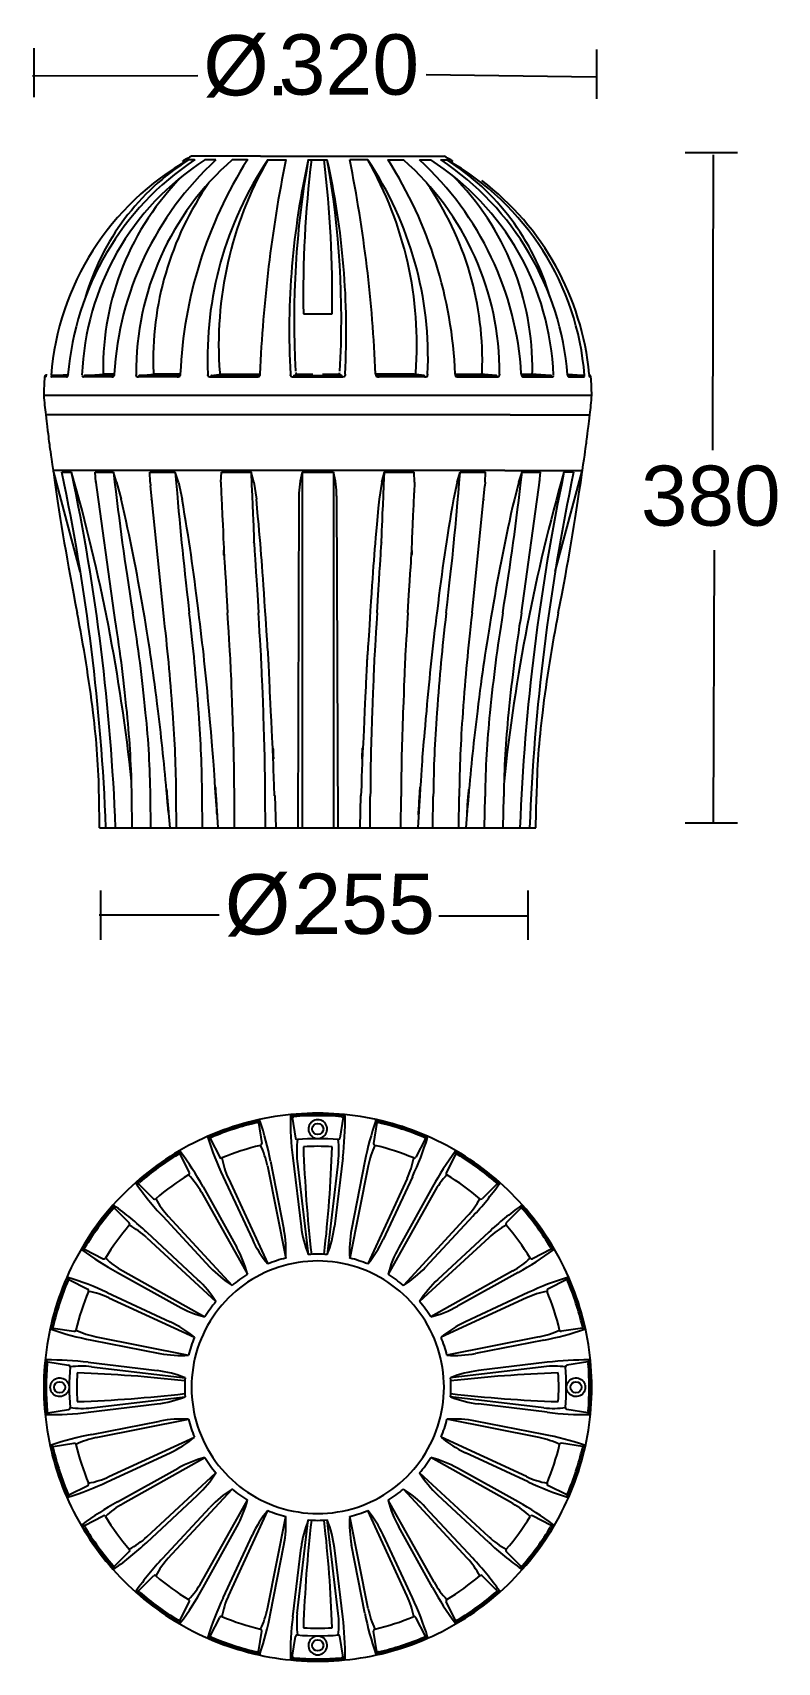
# Model space of a CAD drawing. Extents: x 0 to 126, y 0 to 276.
import ezdxf

# ---------------------------------------------------------------- set-up
doc = ezdxf.new("R2010")
doc.units = 0
doc.layers.add('LIVELLO_1', color=160, linetype='Continuous')
doc.styles.add('STD', font='txt')

# ---------------------------------------------------------------- blocks, each defined once
blk = doc.blocks.new('AI9-BLK1')
at = {"layer": 'LIVELLO_1', "color": 7}
for p, q in [((-63.08, 134.58), (-63.08, 126.27)), ((32, 134.35), (32, 126.04)), ((-63.3, 129.89), (-35.39, 129.94)), ((3.24, 130.1), (31.91, 129.76)), ((-35.95, 115.7), (-36.93, 115.7)), ((-36.18, 116.31), (-36.44, 116.31)), ((-32.31, 115.7), (-34.19, 115.7)), ((-24.79, 116.31), (-18.44, 116.31)), ((-23.56, 115.7), (-20.52, 115.7)), ((-18.44, 116.31), (-11.76, 116.31)), ((-16.7, 115.7), (-13.5, 115.7)), ((-11.76, 116.31), (-5.41, 116.31)), ((-6.65, 115.7), (-9.69, 115.7)), ((-5.41, 116.31), (-0.01, 116.31)), ((-0.01, 116.31), (3.92, 116.31)), ((2.11, 115.7), (3.99, 115.7)), ((3.92, 116.31), (5.98, 116.31)), ((5.98, 116.31), (6.24, 116.31)), ((7.34, 115.7), (7.39, 115.7)), ((7.39, 115.68), (7.41, 115.68)), ((46.98, 116.96), (55.83, 116.96)), ((51.75, 116.53), (51.63, 66.69)), ((-17.53, 89.7), (-12.67, 89.7)), ((-61.08, 79.03), (-61.26, 79.03)), ((-61.04, 79.15), (-61.03, 79.2)), ((-61, 79.4), (-61.01, 79.28)), ((-60.99, 79.52), (-61, 79.4)), ((-60.99, 79.52), (-61, 79.39)), ((-57.58, 79.03), (-60.08, 79.03)), ((-57.33, 79.3), (-59.82, 79.3)), ((-59.82, 79.3), (-59.78, 79.3)), ((-59.78, 79.3), (-57.32, 79.43)), ((-57.32, 79.4), (-57.34, 79.28)), ((-57.31, 79.52), (-57.32, 79.4)), ((-49.92, 79.03), (-54.68, 79.03)), ((-49.53, 79.3), (-54.45, 79.3)), ((-54.45, 79.3), (-54.41, 79.3)), ((-54.41, 79.3), (-51.22, 79.48)), ((-49.51, 79.48), (-51.22, 79.48)), ((-49.52, 79.4), (-49.53, 79.28)), ((-49.51, 79.52), (-49.52, 79.4)), ((-45.82, 79.28), (-45.81, 79.4)), ((-45.81, 79.52), (-45.81, 79.4)), ((-38.85, 79.03), (-45.41, 79.03)), ((-38.35, 79.3), (-45.23, 79.3)), ((-45.23, 79.3), (-45.2, 79.3)), ((-45.2, 79.3), (-42.67, 79.48)), ((-38.34, 79.48), (-42.67, 79.48)), ((-38.34, 79.4), (-38.35, 79.28)), ((-38.33, 79.52), (-38.34, 79.4)), ((-33.67, 79.52), (-33.67, 79.4)), ((-33.67, 79.28), (-33.67, 79.4)), ((-33.06, 79.3), (-24.9, 79.3)), ((-33.06, 79.3), (-33.04, 79.3)), ((-33.04, 79.3), (-31.41, 79.48)), ((-31.41, 79.48), (-24.89, 79.48)), ((-25.39, 79.3), (-25.39, 79.3)), ((-24.89, 79.4), (-24.9, 79.28)), ((-24.89, 79.52), (-24.89, 79.4)), ((-19.72, 79.52), (-19.72, 79.4)), ((-19.72, 79.28), (-19.72, 79.4)), ((-19.13, 79.3), (-19.12, 79.3)), ((-19.12, 79.3), (-18.56, 79.48)), ((-18.56, 79.48), (-15.91, 79.48)), ((-14.29, 79.48), (-11.64, 79.48)), ((-10.48, 79.52), (-10.48, 79.4)), ((-10.48, 79.4), (-10.48, 79.28)), ((-5.32, 79.52), (-5.31, 79.4)), ((1.21, 79.48), (-5.31, 79.48)), ((-5.31, 79.4), (-5.31, 79.28)), ((2.86, 79.3), (-5.31, 79.3)), ((-4.81, 79.3), (-4.81, 79.3)), ((2.96, 79.03), (-4.75, 79.03)), ((2.83, 79.3), (1.21, 79.48)), ((2.86, 79.3), (2.83, 79.3)), ((3.47, 79.52), (3.47, 79.4)), ((3.47, 79.28), (3.47, 79.4)), ((8.13, 79.52), (8.14, 79.4)), ((8.13, 79.48), (12.47, 79.48)), ((8.14, 79.4), (8.15, 79.28)), ((8.15, 79.3), (15.03, 79.3)), ((8.65, 79.03), (15.2, 79.03)), ((14.99, 79.3), (12.47, 79.48)), ((15.03, 79.3), (14.99, 79.3)), ((15.61, 79.52), (15.61, 79.4)), ((15.61, 79.28), (15.61, 79.4)), ((19.3, 79.52), (19.31, 79.4)), ((19.31, 79.48), (21.02, 79.48)), ((19.31, 79.4), (19.32, 79.28)), ((19.32, 79.3), (24.24, 79.3)), ((19.72, 79.03), (24.48, 79.03)), ((24.2, 79.3), (21.02, 79.48)), ((24.24, 79.3), (24.2, 79.3)), ((27.11, 79.52), (27.12, 79.4)), ((29.57, 79.3), (27.12, 79.43)), ((27.12, 79.4), (27.13, 79.28)), ((27.13, 79.3), (29.62, 79.3)), ((27.38, 79.03), (29.88, 79.03)), ((29.62, 79.3), (29.57, 79.3)), ((30.78, 79.52), (30.79, 79.4)), ((30.78, 79.52), (30.79, 79.39)), ((30.81, 79.28), (30.79, 79.4)), ((30.83, 79.2), (30.84, 79.15)), ((30.88, 79.03), (31.06, 79.03)), ((-61.41, 75.96), (31.21, 75.96)), ((-61.41, 75.96), (31.21, 75.96)), ((-60.53, 72.62), (-61.09, 72.62)), ((-56.08, 72.62), (-60.53, 72.62)), ((-47.62, 72.62), (-56.08, 72.62)), ((-35.98, 72.62), (-47.62, 72.62)), ((-22.3, 72.62), (-35.98, 72.62)), ((-7.91, 72.62), (-22.3, 72.62)), ((5.78, 72.62), (-7.91, 72.62)), ((17.42, 72.62), (5.78, 72.62)), ((17.42, 72.62), (25.88, 72.62)), ((25.88, 72.62), (30.32, 72.62)), ((30.32, 72.62), (30.89, 72.62)), ((-59.28, 63.21), (-59.83, 63.21)), ((-55.24, 46.17), (-59.71, 62.93)), ((-54.96, 63.21), (-59.28, 63.21)), ((-58.34, 62.93), (-56.71, 62.93)), ((-58.33, 62.93), (-58.33, 62.93)), ((-46.73, 63.21), (-54.96, 63.21)), ((-52.74, 62.93), (-49.64, 62.93)), ((-52.59, 61.24), (-52.74, 62.93)), ((-49.11, 61.28), (-49.64, 62.93)), ((-49.11, 61.28), (-48.34, 58.41)), ((-35.41, 63.21), (-46.73, 63.21)), ((-43.46, 62.93), (-39.19, 62.93)), ((-43.41, 61.24), (-43.46, 62.93)), ((-43.41, 61.24), (-43.37, 60.66)), ((-38.66, 61.28), (-39.19, 62.93)), ((-38.66, 61.28), (-38.03, 58.41)), ((-22.1, 63.21), (-35.41, 63.21)), ((-31.47, 61.24), (-31.4, 62.93)), ((-31.47, 61.24), (-31.42, 59.46)), ((-31.4, 62.93), (-26.37, 62.93)), ((-25.91, 61.28), (-26.37, 62.93)), ((-25.91, 61.28), (-25.48, 58.41)), ((-8.1, 63.21), (-22.1, 63.21)), ((-17.74, 62.93), (-12.46, 62.93)), ((-17.74, 62.93), (-17.74, 2.87)), ((-12.46, 62.93), (-12.46, 2.87)), ((5.21, 63.21), (-8.1, 63.21)), ((-4.29, 61.28), (-4.72, 58.41)), ((-3.83, 62.93), (1.19, 62.93)), ((1.27, 61.24), (1.19, 62.93)), ((1.27, 61.24), (1.22, 59.46)), ((16.53, 63.21), (5.21, 63.21)), ((8.46, 61.28), (7.83, 58.41)), ((8.46, 61.28), (8.98, 62.93)), ((8.98, 62.93), (13.25, 62.93)), ((8.98, 62.93), (13.26, 62.93)), ((10.99, 39.19), (13.16, 60.66)), ((13.21, 61.24), (13.16, 60.66)), ((13.21, 61.24), (13.25, 62.93)), ((16.53, 63.21), (24.75, 63.21)), ((18.91, 61.28), (18.13, 58.41)), ((19.32, 39.19), (22.42, 61.57)), ((19.43, 62.93), (22.54, 62.93)), ((22.38, 61.24), (22.54, 62.93)), ((24.75, 63.21), (29.08, 63.21)), ((25.04, 46.17), (29.51, 62.93)), ((28.14, 62.93), (26.51, 62.93)), ((28.13, 62.93), (28.13, 62.93)), ((29.08, 63.21), (29.63, 63.21)), ((29.51, 62.93), (29.51, 62.93)), ((-43.15, 58.21), (-43.18, 58.41)), ((-18.29, 58.95), (-18.47, 2.87)), ((-11.91, 58.95), (-11.73, 2.87)), ((12.94, 58.21), (12.98, 58.41)), ((51.87, 49.78), (51.74, 3.73)), ((-22.34, 8.34), (-22.21, 2.87)), ((-7.86, 8.34), (-7.99, 2.96)), ((-51.97, 2.87), (-52.06, 8.17)), ((-43.29, 2.87), (-43.37, 8.17)), ((-40.43, 6.57), (-40.13, 2.87)), ((-34.58, 2.87), (-34.63, 8.17)), ((-32.23, 6.57), (-32, 2.87)), ((-29.16, 2.87), (-29.19, 8.17)), ((-23.95, 2.87), (-23.98, 8.17)), ((-6.25, 2.87), (-6.22, 8.17)), ((-1.04, 2.87), (-1.01, 8.17)), ((2.02, 6.57), (1.8, 2.87)), ((4.37, 2.87), (4.43, 8.17)), ((8.75, 2.87), (8.81, 8.17)), ((10.23, 6.57), (9.93, 2.87)), ((13.09, 2.87), (13.17, 8.17)), ((16.25, 2.87), (16.32, 8.17)), ((21.76, 2.87), (21.86, 8.17)), ((-51.97, 2.87), (21.76, 2.87)), ((-51.97, 2.87), (21.77, 2.87)), ((55.83, 3.68), (46.98, 3.68)), ((-51.83, -7.73), (-51.83, -16.04)), ((20.42, -7.73), (20.42, -16.04)), ((-52.04, -11.85), (-31.74, -11.81)), ((5.36, -11.99), (20.34, -11.98)), ((-25.07, -46.6), (-24.9, -46.57)), ((-24.9, -46.57), (-24.89, -46.58)), ((-24.89, -46.59), (-24.89, -46.58)), ((-19.41, -46), (-19.41, -46.02)), ((-19.41, -46.02), (-18.85, -49.55)), ((-10.79, -46.02), (-11.35, -49.55)), ((-10.79, -46), (-10.79, -46.02)), ((-10.65, -45.72), (-10.48, -45.76)), ((-10.48, -45.78), (-10.48, -45.76)), ((-10.48, -45.76), (-10.48, -45.76)), ((-25.11, -46.9), (-25.11, -46.93)), ((-25.11, -46.93), (-24.55, -50.45)), ((-5.1, -46.93), (-5.66, -50.45)), ((-5.09, -46.9), (-5.1, -46.93)), ((3.32, -49.34), (3.47, -49.42)), ((3.47, -49.42), (3.47, -49.43)), ((3.47, -49.45), (3.47, -49.43)), ((-38.5, -51.88), (-38.35, -51.81)), ((-38.45, -52.19), (-38.44, -52.21)), ((-38.44, -52.21), (-36.82, -55.39)), ((-38.35, -51.81), (-38.34, -51.81)), ((-38.33, -51.82), (-38.34, -51.81)), ((-33.31, -49.57), (-33.3, -49.59)), ((-33.3, -49.59), (-31.68, -52.77)), ((-24.77, -50.78), (-24.69, -50.86)), ((-18.54, -49.79), (-18.59, -49.9)), ((-11.66, -49.79), (-11.61, -49.9)), ((-5.43, -50.78), (-5.51, -50.86)), ((3.09, -49.59), (1.47, -52.77)), ((3.11, -49.57), (3.09, -49.59)), ((8.24, -52.21), (6.62, -55.39)), ((8.25, -52.19), (8.24, -52.21)), ((-31.31, -52.91), (-31.33, -53.02)), ((-23.62, -54.23), (-20.52, -69.82)), ((-23.07, -53.46), (-20.82, -64.97)), ((-19.33, -52.87), (-17.91, -64.51)), ((-18.57, -53.42), (-16.7, -69.21)), ((-11.64, -53.42), (-13.5, -69.21)), ((-10.88, -52.87), (-12.3, -64.51)), ((-6.59, -54.23), (-9.69, -69.82)), ((-7.13, -53.46), (-9.38, -64.97)), ((1.11, -52.91), (1.12, -53.02)), ((-45.43, -57.25), (-45.41, -57.27)), ((-45.41, -57.27), (-42.88, -59.79)), ((-36.93, -55.77), (-36.83, -55.82)), ((-34.48, -57.79), (-28.79, -68.04)), ((-31.1, -56.08), (-26.16, -66.7)), ((-30.21, -56.37), (-23.56, -70.8)), ((0.01, -56.37), (-6.65, -70.8)), ((0.9, -56.08), (-4.05, -66.7)), ((4.28, -57.79), (-1.41, -68.04)), ((6.72, -55.77), (6.62, -55.82)), ((15.21, -57.27), (12.68, -59.79)), ((15.22, -57.25), (15.21, -57.27)), ((15.5, -57.1), (15.61, -57.23)), ((15.61, -57.23), (15.61, -57.24)), ((15.61, -57.25), (15.61, -57.24)), ((-42.49, -59.8), (-42.47, -59.91)), ((-34.77, -58.69), (-27, -72.56)), ((4.57, -58.69), (-3.21, -72.56)), ((12.29, -59.8), (12.27, -59.91)), ((-49.65, -61.05), (-49.53, -60.94)), ((-49.53, -60.94), (-49.52, -60.94)), ((-49.51, -60.95), (-49.52, -60.94)), ((-49.51, -61.32), (-49.49, -61.34)), ((-49.49, -61.34), (-46.96, -63.87)), ((-41.31, -62.76), (-33.32, -71.34)), ((-40.38, -62.76), (-29.58, -74.44)), ((10.17, -62.76), (-0.62, -74.44)), ((11.11, -62.76), (3.12, -71.34)), ((19.29, -61.34), (16.76, -63.87)), ((19.3, -61.32), (19.29, -61.34)), ((-46.95, -64.26), (-46.84, -64.28)), ((-43.99, -65.44), (-35.41, -73.43)), ((13.79, -65.44), (5.21, -73.43)), ((16.75, -64.26), (16.63, -64.28)), ((-54.57, -68.3), (-54.55, -68.31)), ((-54.55, -68.31), (-51.37, -69.93)), ((-43.99, -66.38), (-32.31, -77.16)), ((13.79, -66.38), (2.11, -77.16)), ((24.35, -68.31), (21.17, -69.93)), ((24.37, -68.3), (24.35, -68.31)), ((24.68, -68.24), (24.75, -68.4)), ((24.75, -68.4), (24.74, -68.41)), ((24.74, -68.42), (24.74, -68.41)), ((-50.99, -69.83), (-50.94, -69.93)), ((-23.56, -70.8), (-23.56, -70.78)), ((-20.52, -69.82), (-20.52, -69.8)), ((-16.7, -69.21), (-16.7, -69.19)), ((-13.5, -69.21), (-13.5, -69.19)), ((-9.69, -69.82), (-9.68, -69.8)), ((-6.65, -70.8), (-6.64, -70.78)), ((20.79, -69.83), (20.73, -69.93)), ((-57.42, -73.22), (-57.34, -73.07)), ((-57.34, -73.07), (-57.32, -73.08)), ((-57.31, -73.08), (-57.32, -73.08)), ((-57.19, -73.44), (-57.17, -73.45)), ((-57.17, -73.45), (-53.99, -75.07)), ((-48.96, -72.27), (-38.71, -77.96)), ((-48.07, -71.98), (-34.19, -79.75)), ((-27, -72.56), (-27, -72.54)), ((-3.21, -72.56), (-3.2, -72.54)), ((17.86, -71.98), (3.99, -79.75)), ((18.76, -72.27), (8.51, -77.96)), ((26.97, -73.45), (23.78, -75.07)), ((26.99, -73.44), (26.97, -73.45)), ((-53.86, -75.44), (-53.74, -75.42)), ((-50.68, -75.64), (-40.05, -80.59)), ((-50.39, -76.54), (-35.95, -83.19)), ((-29.58, -74.44), (-29.6, -74.42)), ((-0.62, -74.44), (-0.61, -74.42)), ((20.19, -76.54), (5.74, -83.19)), ((20.48, -75.64), (9.85, -80.59)), ((23.65, -75.44), (23.54, -75.42)), ((-34.19, -79.75), (-34.21, -79.74)), ((-32.31, -77.16), (-32.33, -77.15)), ((2.11, -77.16), (2.13, -77.15)), ((3.99, -79.75), (4.01, -79.74)), ((-59.86, -81.63), (-59.84, -81.64)), ((-59.84, -81.64), (-56.31, -82.19)), ((-55.98, -81.98), (-55.9, -82.05)), ((25.78, -81.98), (25.69, -82.05)), ((29.63, -81.64), (26.1, -82.19)), ((29.65, -81.63), (29.63, -81.64)), ((29.96, -81.67), (29.98, -81.84)), ((29.96, -81.86), (29.97, -81.85)), ((29.98, -81.84), (29.97, -81.85)), ((-53.29, -83.67), (-41.78, -85.92)), ((-52.53, -83.12), (-36.93, -86.23)), ((-35.95, -83.19), (-35.96, -83.18)), ((5.74, -83.19), (5.76, -83.18)), ((22.33, -83.12), (6.73, -86.23)), ((23.09, -83.67), (11.58, -85.92)), ((-61.04, -87.19), (-61.01, -87.03)), ((-61.01, -87.03), (-61, -87.03)), ((-60.99, -87.02), (-61, -87.03)), ((-60.76, -87.33), (-60.74, -87.34)), ((-60.74, -87.33), (-57.21, -87.9)), ((-53.88, -87.42), (-42.25, -88.83)), ((-36.93, -86.23), (-36.95, -86.22)), ((6.73, -86.23), (6.75, -86.22)), ((23.68, -87.42), (12.04, -88.83)), ((30.53, -87.34), (27.01, -87.9)), ((30.56, -87.33), (30.53, -87.34)), ((-56.97, -88.2), (-56.86, -88.15)), ((-53.33, -88.18), (-37.54, -90.04)), ((-37.54, -90.04), (-37.56, -90.04)), ((23.13, -88.18), (7.34, -90.04)), ((7.34, -90.04), (7.35, -90.04)), ((26.76, -88.2), (26.66, -88.15)), ((-53.33, -95.1), (-37.54, -93.24)), ((-37.54, -93.24), (-37.56, -93.24)), ((23.13, -95.1), (7.34, -93.24)), ((7.34, -93.24), (7.35, -93.24)), ((-60.76, -95.94), (-60.74, -95.94)), ((-60.74, -95.94), (-57.21, -95.39)), ((-56.97, -95.08), (-56.86, -95.13)), ((-53.88, -95.86), (-42.25, -94.44)), ((23.68, -95.86), (12.04, -94.44)), ((26.76, -95.08), (26.66, -95.13)), ((30.53, -95.94), (27.01, -95.39)), ((30.56, -95.94), (30.53, -95.94)), ((30.78, -96.26), (30.79, -96.26)), ((30.81, -96.25), (30.79, -96.26)), ((30.84, -96.09), (30.81, -96.25)), ((-53.29, -99.6), (-41.78, -97.36)), ((-52.53, -100.15), (-36.93, -97.05)), ((-36.93, -97.05), (-36.95, -97.05)), ((22.33, -100.15), (6.73, -97.05)), ((6.73, -97.05), (6.75, -97.05)), ((23.09, -99.6), (11.58, -97.36)), ((-60.19, -101.43), (-60.18, -101.42)), ((-60.16, -101.6), (-60.19, -101.43)), ((-60.17, -101.42), (-60.18, -101.42)), ((-59.86, -101.64), (-59.84, -101.64)), ((-59.84, -101.64), (-56.31, -101.08)), ((-55.98, -101.3), (-55.9, -101.22)), ((-50.39, -106.74), (-35.95, -100.09)), ((-35.95, -100.09), (-35.96, -100.09)), ((20.19, -106.74), (5.74, -100.09)), ((5.74, -100.09), (5.76, -100.09)), ((25.78, -101.3), (25.69, -101.22)), ((29.63, -101.64), (26.1, -101.08)), ((29.65, -101.64), (29.63, -101.64)), ((-50.68, -107.64), (-40.05, -102.69)), ((-48.07, -111.3), (-34.19, -103.53)), ((-34.19, -103.53), (-34.21, -103.54)), ((17.86, -111.3), (3.99, -103.53)), ((3.99, -103.53), (4.01, -103.54)), ((20.48, -107.64), (9.85, -102.69)), ((-48.96, -111.01), (-38.71, -105.32)), ((-43.99, -116.9), (-32.31, -106.11)), ((-32.31, -106.11), (-32.33, -106.13)), ((13.79, -116.9), (2.11, -106.11)), ((2.11, -106.11), (2.13, -106.13)), ((18.76, -111.01), (8.51, -105.32)), ((-57.19, -109.84), (-57.17, -109.83)), ((-57.17, -109.83), (-53.99, -108.21)), ((-53.86, -107.84), (-53.74, -107.85)), ((-43.99, -117.84), (-35.41, -109.85)), ((-40.38, -120.51), (-29.58, -108.84)), ((-29.58, -108.84), (-29.6, -108.85)), ((10.17, -120.51), (-0.62, -108.84)), ((-0.62, -108.84), (-0.61, -108.85)), ((13.79, -117.84), (5.21, -109.85)), ((23.65, -107.84), (23.54, -107.85)), ((26.97, -109.83), (23.78, -108.21)), ((26.99, -109.84), (26.97, -109.83)), ((27.21, -110.06), (27.13, -110.21)), ((-41.31, -120.51), (-33.32, -111.94)), ((-34.77, -124.59), (-27, -110.72)), ((-30.21, -126.91), (-23.56, -112.47)), ((-27, -110.72), (-27, -110.74)), ((-23.56, -112.47), (-23.56, -112.49)), ((0.01, -126.91), (-6.65, -112.47)), ((-6.65, -112.47), (-6.64, -112.49)), ((4.57, -124.59), (-3.21, -110.72)), ((-3.21, -110.72), (-3.2, -110.74)), ((11.11, -120.51), (3.12, -111.94)), ((27.11, -110.2), (27.12, -110.2)), ((27.13, -110.21), (27.12, -110.2)), ((-54.94, -114.86), (-54.95, -114.87)), ((-54.88, -115.03), (-54.95, -114.87)), ((-54.95, -114.87), (-54.95, -114.87)), ((-54.57, -114.98), (-54.55, -114.97)), ((-54.55, -114.97), (-51.37, -113.35)), ((-50.99, -113.45), (-50.94, -113.35)), ((-34.48, -125.48), (-28.79, -115.24)), ((-23.62, -129.05), (-20.52, -113.46)), ((-20.52, -113.46), (-20.52, -113.48)), ((-18.57, -129.85), (-16.7, -114.06)), ((-16.7, -114.06), (-16.7, -114.09)), ((-11.64, -129.85), (-13.5, -114.06)), ((-13.5, -114.06), (-13.5, -114.09)), ((-6.59, -129.05), (-9.69, -113.46)), ((-9.69, -113.46), (-9.68, -113.48)), ((4.28, -125.48), (-1.41, -115.24)), ((20.79, -113.45), (20.73, -113.35)), ((24.35, -114.97), (21.17, -113.35)), ((24.37, -114.98), (24.35, -114.97)), ((-31.1, -127.2), (-26.16, -116.58)), ((-23.07, -129.81), (-20.82, -118.31)), ((-7.13, -129.81), (-9.38, -118.31)), ((0.9, -127.2), (-4.05, -116.58)), ((-49.49, -121.93), (-46.96, -119.41)), ((-46.95, -119.01), (-46.84, -119)), ((-19.33, -130.4), (-17.91, -118.77)), ((-10.88, -130.4), (-12.3, -118.77)), ((16.75, -119.01), (16.63, -119)), ((19.29, -121.93), (16.76, -119.41)), ((-49.51, -121.95), (-49.49, -121.93)), ((-45.41, -126.01), (-42.88, -123.49)), ((-42.49, -123.48), (-42.47, -123.36)), ((12.29, -123.48), (12.27, -123.36)), ((15.21, -126.01), (12.68, -123.49)), ((19.3, -121.95), (19.29, -121.93)), ((19.3, -122.33), (19.31, -122.34)), ((19.32, -122.35), (19.31, -122.34)), ((19.45, -122.23), (19.32, -122.35)), ((-45.82, -126.05), (-45.81, -126.04)), ((-45.7, -126.18), (-45.82, -126.05)), ((-45.81, -126.03), (-45.81, -126.04)), ((-45.43, -126.02), (-45.41, -126.01)), ((15.22, -126.02), (15.21, -126.01)), ((-38.44, -131.07), (-36.82, -127.89)), ((-36.93, -127.51), (-36.83, -127.46)), ((6.72, -127.51), (6.62, -127.46)), ((8.24, -131.07), (6.62, -127.89)), ((-38.45, -131.09), (-38.44, -131.07)), ((-33.3, -133.69), (-31.68, -130.51)), ((-31.31, -130.37), (-31.33, -130.26)), ((1.11, -130.37), (1.12, -130.26)), ((3.09, -133.69), (1.47, -130.51)), ((8.13, -131.45), (8.14, -131.46)), ((8.15, -131.47), (8.14, -131.46)), ((8.3, -131.4), (8.15, -131.47)), ((8.25, -131.09), (8.24, -131.07)), ((-33.67, -133.82), (-33.67, -133.84)), ((-33.67, -133.85), (-33.67, -133.84)), ((-33.53, -133.94), (-33.67, -133.85)), ((-33.31, -133.71), (-33.3, -133.69)), ((-25.11, -136.35), (-24.55, -132.82)), ((-24.77, -132.49), (-24.69, -132.41)), ((-19.41, -137.25), (-18.85, -133.72)), ((-18.54, -133.49), (-18.59, -133.38)), ((-11.66, -133.49), (-11.61, -133.38)), ((-10.79, -137.25), (-11.35, -133.72)), ((-5.1, -136.35), (-5.66, -132.82)), ((-5.43, -132.49), (-5.51, -132.41)), ((3.11, -133.71), (3.09, -133.69)), ((-25.11, -136.38), (-25.11, -136.35)), ((-19.72, -137.5), (-19.72, -137.51)), ((-19.72, -137.53), (-19.72, -137.51)), ((-19.55, -137.56), (-19.72, -137.53)), ((-19.41, -137.27), (-19.41, -137.25)), ((-10.79, -137.27), (-10.79, -137.25)), ((-5.32, -136.68), (-5.31, -136.7)), ((-5.14, -136.68), (-5.31, -136.7)), ((-5.31, -136.7), (-5.31, -136.7)), ((-5.09, -136.38), (-5.1, -136.35))]:
    blk.add_line(p, q, dxfattribs=at)
for points in [[(-36.93, 115.7), (-36.94, 115.7), (-36.94, 115.69), (-36.95, 115.69), (-36.95, 115.68)], [(-24.79, 116.31), (-30.19, 116.31), (-34.12, 116.31), (-36.18, 116.31)], [(-35.95, 115.7), (-35.95, 115.7), (-35.96, 115.69), (-35.96, 115.69), (-35.96, 115.68)], [(-27, 115.7), (-29.58, 115.7), (-29.58, 115.7), (-29.59, 115.69), (-29.59, 115.69), (-29.6, 115.68)], [(-27, 115.7), (-27, 115.7), (-27, 115.69), (-27, 115.69), (-27, 115.68)], [(-23.56, 115.7), (-23.56, 115.7), (-23.56, 115.69), (-23.56, 115.69), (-23.56, 115.68)], [(-20.52, 115.7), (-20.52, 115.7), (-20.52, 115.69), (-20.52, 115.69), (-20.52, 115.68)], [(-16.7, 115.7), (-16.7, 115.7), (-16.7, 115.69), (-16.7, 115.69), (-16.7, 115.68)], [(-13.5, 115.68), (-13.5, 115.69), (-13.5, 115.69), (-13.5, 115.7), (-13.5, 115.7)], [(-6.64, 115.68), (-6.64, 115.69), (-6.64, 115.69), (-6.65, 115.7), (-6.65, 115.7)], [(-3.2, 115.68), (-3.2, 115.69), (-3.2, 115.69), (-3.21, 115.7), (-3.21, 115.7), (-0.62, 115.7)], [(-0.61, 115.68), (-0.61, 115.69), (-0.62, 115.69), (-0.62, 115.7), (-0.62, 115.7)], [(5.76, 115.68), (5.76, 115.69), (5.75, 115.69), (5.75, 115.7), (5.74, 115.7), (6.73, 115.7)], [(7.35, 115.68), (7.39, 115.68), (7.6, 115.54)], [(-60, 79.21), (-60.01, 79.2), (-60.03, 79.19), (-60.04, 79.17), (-60.05, 79.15), (-60.06, 79.13), (-60.06, 79.11), (-60.07, 79.09), (-60.08, 79.07), (-60.08, 79.05), (-60.08, 79.03)], [(-59.82, 79.3), (-59.84, 79.29), (-59.86, 79.29), (-59.87, 79.29), (-59.9, 79.28), (-59.91, 79.28), (-59.93, 79.26), (-59.95, 79.25), (-59.97, 79.24), (-59.98, 79.23), (-60, 79.21)], [(-54.61, 79.21), (-54.62, 79.2), (-54.63, 79.19), (-54.64, 79.17), (-54.65, 79.15), (-54.66, 79.13), (-54.67, 79.11), (-54.67, 79.09), (-54.68, 79.07), (-54.68, 79.05), (-54.68, 79.03)], [(-54.45, 79.3), (-54.46, 79.29), (-54.48, 79.29), (-54.5, 79.29), (-54.52, 79.28), (-54.53, 79.28), (-54.55, 79.26), (-54.57, 79.25), (-54.58, 79.24), (-54.59, 79.23), (-54.61, 79.21)], [(-51.37, 79.76), (-51.36, 79.72), (-51.36, 79.68), (-51.35, 79.63), (-51.34, 79.6), (-51.32, 79.56), (-51.31, 79.55), (-51.3, 79.53), (-51.29, 79.52), (-51.29, 79.51), (-51.27, 79.51), (-51.27, 79.5), (-51.27, 79.5), (-51.26, 79.5), (-51.26, 79.49), (-51.25, 79.49), (-51.25, 79.49), (-51.24, 79.48), (-51.24, 79.48), (-51.23, 79.48), (-51.22, 79.48)], [(-45.35, 79.21), (-45.36, 79.2), (-45.37, 79.19), (-45.37, 79.17), (-45.38, 79.15), (-45.39, 79.12), (-45.4, 79.1), (-45.4, 79.07), (-45.41, 79.05), (-45.41, 79.03)], [(-45.23, 79.3), (-45.23, 79.3), (-45.24, 79.29), (-45.25, 79.29), (-45.27, 79.29), (-45.28, 79.28), (-45.29, 79.28), (-45.31, 79.26), (-45.32, 79.25), (-45.33, 79.24), (-45.34, 79.23), (-45.35, 79.21)], [(-42.88, 79.76), (-42.88, 79.74), (-42.88, 79.72), (-42.87, 79.7), (-42.87, 79.68), (-42.86, 79.65), (-42.85, 79.63), (-42.85, 79.62), (-42.83, 79.6), (-42.82, 79.58), (-42.81, 79.56), (-42.8, 79.55), (-42.79, 79.53), (-42.77, 79.52), (-42.76, 79.51), (-42.75, 79.51), (-42.73, 79.5), (-42.72, 79.49), (-42.7, 79.49), (-42.69, 79.48), (-42.68, 79.48), (-42.67, 79.48)], [(-33.13, 79.21), (-33.14, 79.19), (-33.15, 79.16), (-33.16, 79.1), (-33.16, 79.06), (-33.16, 79.03)], [(-33.06, 79.3), (-33.06, 79.3), (-33.07, 79.29), (-33.07, 79.29), (-33.07, 79.29), (-33.08, 79.29), (-33.08, 79.29), (-33.09, 79.28), (-33.09, 79.28), (-33.1, 79.28), (-33.11, 79.26), (-33.11, 79.25), (-33.12, 79.24), (-33.12, 79.23), (-33.13, 79.21)], [(-31.68, 79.76), (-31.68, 79.74), (-31.67, 79.72), (-31.67, 79.7), (-31.66, 79.68), (-31.65, 79.65), (-31.64, 79.63), (-31.63, 79.62), (-31.62, 79.6), (-31.61, 79.58), (-31.59, 79.56), (-31.58, 79.55), (-31.56, 79.53), (-31.55, 79.52), (-31.53, 79.51), (-31.51, 79.51), (-31.49, 79.5), (-31.47, 79.49), (-31.45, 79.49), (-31.43, 79.48), (-31.41, 79.48)], [(-19.13, 79.3), (-19.13, 79.3), (-19.13, 79.29), (-19.13, 79.29), (-19.14, 79.28), (-19.14, 79.28), (-19.14, 79.25), (-19.14, 79.22), (-19.15, 79.21)], [(-19.15, 79.21), (-19.15, 79.18), (-19.15, 79.13), (-19.15, 79.08), (-19.15, 79.03)], [(-19.13, 79.3), (-11.07, 79.3), (-11.08, 79.3), (-11.64, 79.48)], [(-11.06, 79.21), (-11.06, 79.24), (-11.06, 79.28), (-11.07, 79.28), (-11.07, 79.29), (-11.07, 79.29), (-11.07, 79.29), (-11.07, 79.3)], [(-11.05, 79.03), (-11.05, 79.08), (-11.05, 79.13), (-11.05, 79.18), (-11.06, 79.21)], [(1.21, 79.48), (1.23, 79.48), (1.25, 79.49), (1.27, 79.49), (1.29, 79.5), (1.31, 79.51), (1.33, 79.51), (1.35, 79.52), (1.36, 79.53), (1.38, 79.55), (1.39, 79.56), (1.41, 79.58), (1.42, 79.6), (1.43, 79.62), (1.44, 79.63), (1.45, 79.65), (1.46, 79.68), (1.46, 79.7), (1.47, 79.72), (1.47, 79.74), (1.47, 79.76)], [(2.96, 79.03), (2.96, 79.08), (2.95, 79.13), (2.94, 79.18), (2.93, 79.19), (2.93, 79.21), (2.92, 79.23), (2.92, 79.24), (2.91, 79.25), (2.9, 79.26), (2.9, 79.28), (2.89, 79.28), (2.88, 79.28), (2.88, 79.29), (2.87, 79.29), (2.87, 79.29), (2.87, 79.29), (2.86, 79.29), (2.86, 79.3), (2.86, 79.3)], [(12.47, 79.48), (12.47, 79.48), (12.49, 79.48), (12.51, 79.49), (12.52, 79.5), (12.54, 79.5), (12.55, 79.51), (12.56, 79.52), (12.58, 79.53), (12.59, 79.54), (12.6, 79.56), (12.62, 79.57), (12.63, 79.59), (12.64, 79.61), (12.65, 79.62), (12.66, 79.65), (12.66, 79.66), (12.67, 79.68), (12.67, 79.71), (12.67, 79.73), (12.68, 79.76)], [(15.2, 79.03), (15.2, 79.06), (15.2, 79.08), (15.19, 79.1), (15.19, 79.13), (15.18, 79.16), (15.17, 79.18), (15.16, 79.19), (15.15, 79.21), (15.14, 79.23), (15.13, 79.24), (15.11, 79.25), (15.1, 79.26), (15.09, 79.28), (15.08, 79.28), (15.06, 79.29), (15.05, 79.29), (15.04, 79.29), (15.03, 79.3), (15.03, 79.3)], [(21.02, 79.48), (21.03, 79.48), (21.03, 79.48), (21.04, 79.48), (21.04, 79.49), (21.05, 79.49), (21.05, 79.49), (21.06, 79.5), (21.06, 79.5), (21.07, 79.5), (21.08, 79.51), (21.09, 79.52), (21.1, 79.53), (21.1, 79.54), (21.11, 79.56), (21.12, 79.57), (21.14, 79.61), (21.15, 79.65), (21.16, 79.68), (21.16, 79.72), (21.17, 79.76)], [(24.48, 79.03), (24.48, 79.05), (24.47, 79.07), (24.47, 79.09), (24.46, 79.11), (24.46, 79.13), (24.45, 79.15), (24.44, 79.17), (24.43, 79.19), (24.42, 79.2), (24.41, 79.21), (24.39, 79.23), (24.38, 79.24), (24.36, 79.25), (24.35, 79.26), (24.33, 79.28), (24.32, 79.28), (24.3, 79.29), (24.28, 79.29), (24.26, 79.29), (24.24, 79.3)], [(-4.29, 61.28), (-3.83, 62.93), (1.19, 62.93)], [(18.91, 61.28), (19.43, 62.93), (22.54, 62.93)], [(-19.72, -45.76), (-19.72, -45.76), (-19.55, -45.72)], [(-19.41, -46), (-19.41, -46), (-19.41, -46), (-19.41, -46), (-19.39, -46), (-19.36, -46), (-19.33, -45.99)], [(-19.33, -45.99), (-19.28, -45.99), (-19.23, -45.98), (-19.18, -45.96), (-19.13, -45.95)], [(-11.07, -45.95), (-11.02, -45.96), (-10.97, -45.98), (-10.92, -45.99), (-10.88, -45.99)], [(-10.88, -45.99), (-10.84, -46), (-10.82, -46), (-10.8, -46), (-10.79, -46), (-10.79, -46)], [(-5.31, -46.58), (-5.31, -46.57), (-5.14, -46.6)], [(-33.67, -49.43), (-33.67, -49.42), (-33.53, -49.34)], [(-33.31, -49.57), (-33.31, -49.57), (-33.31, -49.57), (-33.31, -49.57), (-33.3, -49.57), (-33.29, -49.56), (-33.26, -49.55), (-33.23, -49.53)], [(-33.23, -49.53), (-33.19, -49.51), (-33.15, -49.49), (-33.11, -49.46), (-33.06, -49.43)], [(-25.39, -46.94), (-25.34, -46.94), (-25.29, -46.93), (-25.24, -46.93), (-25.2, -46.92)], [(-25.2, -46.92), (-25.16, -46.92), (-25.14, -46.92), (-25.12, -46.91), (-25.11, -46.91), (-25.11, -46.9)], [(-5.09, -46.9), (-5.09, -46.9), (-5.09, -46.91), (-5.09, -46.91), (-5.07, -46.92), (-5.04, -46.92), (-5.01, -46.92)], [(-5.01, -46.92), (-4.96, -46.93), (-4.92, -46.93), (-4.86, -46.94), (-4.81, -46.94)], [(2.86, -49.43), (2.9, -49.46), (2.95, -49.49), (2.99, -49.51), (3.03, -49.53)], [(3.03, -49.53), (3.06, -49.55), (3.08, -49.56), (3.1, -49.57), (3.11, -49.57)], [(-38.71, -52.31), (-38.66, -52.29), (-38.61, -52.26), (-38.57, -52.24), (-38.53, -52.23)], [(-38.53, -52.23), (-38.49, -52.22), (-38.47, -52.2), (-38.45, -52.19), (-38.45, -52.19), (-38.45, -52.19), (-38.45, -52.19)], [(8.14, -51.81), (8.15, -51.81), (8.3, -51.88)], [(8.25, -52.19), (8.25, -52.19), (8.25, -52.19), (8.25, -52.19), (8.25, -52.19), (8.27, -52.2), (8.29, -52.22), (8.32, -52.23)], [(8.32, -52.23), (8.36, -52.24), (8.41, -52.26), (8.46, -52.29), (8.51, -52.31)], [(-45.81, -57.24), (-45.82, -57.23), (-45.7, -57.1)], [(-45.43, -57.25), (-45.43, -57.25), (-45.42, -57.25), (-45.42, -57.25), (-45.42, -57.24), (-45.41, -57.24), (-45.39, -57.22), (-45.36, -57.19)], [(-45.36, -57.19), (-45.33, -57.16), (-45.3, -57.13), (-45.26, -57.08), (-45.23, -57.04)], [(15.03, -57.04), (15.06, -57.08), (15.09, -57.13), (15.13, -57.16), (15.16, -57.19)], [(15.16, -57.19), (15.18, -57.22), (15.2, -57.24), (15.22, -57.24), (15.22, -57.25), (15.22, -57.25), (15.22, -57.25)], [(-49.71, -61.52), (-49.67, -61.49), (-49.63, -61.45), (-49.59, -61.42), (-49.56, -61.39)], [(-49.56, -61.39), (-49.54, -61.37), (-49.52, -61.35), (-49.51, -61.33), (-49.51, -61.33), (-49.51, -61.33), (-49.51, -61.32)], [(19.3, -61.32), (19.3, -61.33), (19.3, -61.33), (19.31, -61.33), (19.32, -61.35), (19.34, -61.37), (19.36, -61.39)], [(19.31, -60.94), (19.32, -60.94), (19.45, -61.05)], [(19.36, -61.39), (19.39, -61.42), (19.43, -61.45), (19.47, -61.49), (19.51, -61.52)], [(-54.95, -68.41), (-54.95, -68.4), (-54.88, -68.24)], [(-54.57, -68.3), (-54.57, -68.3), (-54.57, -68.3), (-54.57, -68.3), (-54.56, -68.28), (-54.55, -68.25), (-54.53, -68.22)], [(-54.53, -68.22), (-54.51, -68.19), (-54.49, -68.14), (-54.47, -68.09), (-54.45, -68.04)], [(24.24, -68.04), (24.27, -68.09), (24.29, -68.14), (24.31, -68.19), (24.33, -68.22)], [(24.33, -68.22), (24.34, -68.25), (24.35, -68.28), (24.37, -68.3), (24.37, -68.3), (24.37, -68.3)], [(-57.33, -73.69), (-57.3, -73.65), (-57.28, -73.6), (-57.25, -73.56), (-57.23, -73.51)], [(-57.23, -73.51), (-57.21, -73.48), (-57.2, -73.46), (-57.19, -73.45), (-57.19, -73.44), (-57.19, -73.44), (-57.19, -73.44)], [(26.99, -73.44), (26.99, -73.44), (26.99, -73.44), (26.99, -73.45), (27, -73.46), (27.01, -73.48), (27.03, -73.51)], [(27.03, -73.51), (27.05, -73.56), (27.07, -73.6), (27.1, -73.65), (27.13, -73.69)], [(27.12, -73.08), (27.13, -73.07), (27.21, -73.22)], [(-60.18, -81.85), (-60.19, -81.84), (-60.16, -81.67)], [(-59.86, -81.63), (-59.86, -81.63), (-59.85, -81.63), (-59.85, -81.61), (-59.84, -81.59), (-59.84, -81.55)], [(-59.84, -81.55), (-59.83, -81.5), (-59.83, -81.46), (-59.82, -81.41), (-59.82, -81.35)], [(29.62, -81.35), (29.62, -81.41), (29.62, -81.46), (29.63, -81.5), (29.63, -81.55)], [(29.63, -81.55), (29.64, -81.59), (29.65, -81.61), (29.65, -81.63), (29.65, -81.63), (29.65, -81.63)], [(-60.81, -87.61), (-60.8, -87.56), (-60.78, -87.51), (-60.78, -87.46), (-60.77, -87.42)], [(-60.77, -87.42), (-60.76, -87.38), (-60.76, -87.35), (-60.76, -87.34), (-60.76, -87.34), (-60.76, -87.33)], [(30.56, -87.33), (30.56, -87.33), (30.56, -87.34), (30.56, -87.35), (30.56, -87.38), (30.57, -87.42)], [(30.57, -87.42), (30.57, -87.46), (30.58, -87.51), (30.59, -87.56), (30.61, -87.61)], [(30.79, -87.03), (30.81, -87.03), (30.84, -87.19)], [(-61, -96.26), (-61.01, -96.25), (-61.04, -96.09)], [(-60.77, -95.86), (-60.78, -95.82), (-60.78, -95.77), (-60.8, -95.72), (-60.81, -95.67)], [(-60.76, -95.94), (-60.76, -95.94), (-60.76, -95.94), (-60.76, -95.92), (-60.76, -95.89), (-60.77, -95.86)], [(30.57, -95.86), (30.56, -95.89), (30.56, -95.92), (30.56, -95.94), (30.56, -95.94)], [(30.61, -95.67), (30.59, -95.72), (30.58, -95.77), (30.57, -95.82), (30.57, -95.86)], [(-59.84, -101.73), (-59.84, -101.7), (-59.85, -101.66), (-59.85, -101.65), (-59.85, -101.64), (-59.85, -101.64), (-59.86, -101.64)], [(-59.82, -101.93), (-59.82, -101.87), (-59.83, -101.82), (-59.83, -101.77), (-59.84, -101.73)], [(29.63, -101.73), (29.63, -101.77), (29.62, -101.82), (29.62, -101.87), (29.62, -101.93)], [(29.65, -101.64), (29.65, -101.64), (29.65, -101.64), (29.65, -101.64), (29.65, -101.65), (29.65, -101.66), (29.64, -101.7), (29.63, -101.73)], [(29.97, -101.42), (29.98, -101.43), (29.96, -101.6)], [(-57.32, -110.2), (-57.34, -110.21), (-57.42, -110.06)], [(-57.23, -109.76), (-57.25, -109.72), (-57.28, -109.68), (-57.3, -109.64), (-57.33, -109.59)], [(-57.19, -109.84), (-57.19, -109.84), (-57.19, -109.83), (-57.2, -109.81), (-57.21, -109.79), (-57.23, -109.76)], [(27.03, -109.76), (27.01, -109.79), (27, -109.81), (26.99, -109.83), (26.99, -109.84)], [(27.13, -109.59), (27.1, -109.64), (27.07, -109.68), (27.05, -109.72), (27.03, -109.76)], [(-54.53, -115.05), (-54.55, -115.02), (-54.56, -114.99), (-54.57, -114.98), (-54.57, -114.98), (-54.57, -114.98), (-54.57, -114.98)], [(-54.45, -115.24), (-54.47, -115.18), (-54.49, -115.14), (-54.51, -115.09), (-54.53, -115.05)], [(24.33, -115.05), (24.31, -115.09), (24.29, -115.14), (24.27, -115.18), (24.24, -115.24)], [(24.37, -114.98), (24.37, -114.98), (24.37, -114.98), (24.37, -114.98), (24.37, -114.98), (24.35, -114.99), (24.34, -115.02), (24.33, -115.05)], [(24.74, -114.87), (24.75, -114.87), (24.68, -115.03)], [(-49.56, -121.88), (-49.59, -121.85), (-49.63, -121.82), (-49.67, -121.79), (-49.71, -121.75)], [(-49.52, -122.34), (-49.53, -122.35), (-49.65, -122.23)], [(-49.51, -121.95), (-49.51, -121.95), (-49.51, -121.94), (-49.51, -121.94), (-49.52, -121.93), (-49.54, -121.91), (-49.56, -121.88)], [(19.36, -121.88), (19.34, -121.91), (19.32, -121.93), (19.31, -121.94), (19.3, -121.94), (19.3, -121.95), (19.3, -121.95)], [(19.51, -121.75), (19.47, -121.79), (19.43, -121.82), (19.39, -121.85), (19.36, -121.88)], [(-45.36, -126.09), (-45.39, -126.06), (-45.41, -126.04), (-45.42, -126.03), (-45.42, -126.03), (-45.42, -126.02), (-45.43, -126.02)], [(-45.23, -126.23), (-45.26, -126.19), (-45.3, -126.16), (-45.33, -126.12), (-45.36, -126.09)], [(15.16, -126.09), (15.13, -126.12), (15.09, -126.16), (15.06, -126.19), (15.03, -126.23)], [(15.22, -126.02), (15.22, -126.02), (15.22, -126.03), (15.22, -126.03), (15.2, -126.04), (15.18, -126.06), (15.16, -126.09)], [(15.61, -126.04), (15.61, -126.05), (15.5, -126.18)], [(-38.53, -131.05), (-38.57, -131.03), (-38.61, -131.01), (-38.66, -130.99), (-38.71, -130.96)], [(-38.45, -131.09), (-38.45, -131.09), (-38.45, -131.09), (-38.45, -131.09), (-38.45, -131.08), (-38.47, -131.08), (-38.49, -131.06), (-38.53, -131.05)], [(-38.34, -131.46), (-38.35, -131.47), (-38.5, -131.4)], [(8.32, -131.05), (8.29, -131.06), (8.27, -131.08), (8.25, -131.08), (8.25, -131.09), (8.25, -131.09)], [(8.51, -130.96), (8.46, -130.99), (8.41, -131.01), (8.36, -131.03), (8.32, -131.05)], [(-33.23, -133.74), (-33.26, -133.73), (-33.29, -133.71), (-33.3, -133.71), (-33.31, -133.71), (-33.31, -133.71), (-33.31, -133.71)], [(-33.06, -133.85), (-33.11, -133.82), (-33.15, -133.79), (-33.19, -133.76), (-33.23, -133.74)], [(3.03, -133.74), (2.99, -133.76), (2.95, -133.79), (2.9, -133.82), (2.86, -133.85)], [(3.11, -133.71), (3.11, -133.71), (3.1, -133.71), (3.1, -133.71), (3.08, -133.71), (3.06, -133.73), (3.03, -133.74)], [(3.47, -133.84), (3.47, -133.85), (3.32, -133.94)], [(-25.2, -136.35), (-25.24, -136.35), (-25.29, -136.35), (-25.34, -136.34), (-25.39, -136.33)], [(-25.11, -136.38), (-25.11, -136.38), (-25.11, -136.37), (-25.11, -136.37), (-25.12, -136.37), (-25.14, -136.37), (-25.16, -136.36), (-25.2, -136.35)], [(-24.89, -136.7), (-24.9, -136.7), (-25.07, -136.68)], [(-19.33, -137.28), (-19.36, -137.28), (-19.39, -137.27), (-19.41, -137.27), (-19.41, -137.27), (-19.41, -137.27)], [(-19.13, -137.33), (-19.18, -137.31), (-19.23, -137.3), (-19.28, -137.29), (-19.33, -137.28)], [(-10.88, -137.28), (-10.92, -137.29), (-10.97, -137.3), (-11.02, -137.31), (-11.07, -137.33)], [(-10.79, -137.27), (-10.79, -137.27), (-10.79, -137.27), (-10.8, -137.27), (-10.82, -137.27), (-10.84, -137.28), (-10.88, -137.28)], [(-10.48, -137.51), (-10.48, -137.53), (-10.65, -137.56)], [(-5.01, -136.35), (-5.04, -136.36), (-5.07, -136.37), (-5.09, -136.37), (-5.09, -136.37), (-5.09, -136.37), (-5.09, -136.38)], [(-4.81, -136.33), (-4.86, -136.34), (-4.92, -136.35), (-4.96, -136.35), (-5.01, -136.35)]]:
    blk.add_lwpolyline(points, dxfattribs=at)
for centre, radius in [((-15.1, -48.02), 0.94), ((-58.74, -91.64), 0.939), ((28.54, -91.64), 0.94), ((-15.1, -135.25), 0.941)]:
    blk.add_circle(centre, radius, dxfattribs=at)
for points in [[(-36.93, 115.7), (-50.28, 108.2), (-59, 94.55), (-60.18, 79.29)], [(-35.95, 115.7), (-48.25, 107.49), (-56.12, 94.13), (-57.32, 79.4)], [(-34.19, 115.7), (-46.65, 107.7), (-54.4, 94.12), (-54.95, 79.32)], [(-36.93, 115.7), (-45.35, 110.36), (-51.53, 102.17), (-54.34, 92.61)], [(-32.31, 115.7), (-42.52, 106.32), (-48.68, 93.35), (-49.51, 79.52)], [(-29.58, 115.7), (-39.99, 106.56), (-45.9, 93.37), (-45.81, 79.52)], [(-27, 115.7), (-33.89, 104.84), (-37.8, 92.37), (-38.33, 79.52)], [(-37.61, 115.68), (-38.18, 115.31), (-37.43, 115.81), (-38, 115.43)], [(-37.59, 115.7), (-37.6, 115.69), (-37.61, 115.69), (-37.61, 115.68)], [(-36.44, 116.31), (-36.98, 116.04), (-37.07, 115.99), (-37.59, 115.7)], [(-23.55, 115.7), (-30.72, 105.03), (-34.27, 92.36), (-33.67, 79.52)], [(-23.55, 115.7), (-29.78, 104.79), (-32.61, 92.28), (-31.68, 79.75)], [(-20.51, 115.7), (-22.93, 103.61), (-24.35, 91.84), (-24.89, 79.52)], [(-16.7, 115.7), (-19.38, 103.81), (-20.39, 91.69), (-19.72, 79.52)], [(-16.7, 115.7), (-18.82, 103.89), (-19.53, 91.98), (-18.84, 80)], [(-16.18, 115.7), (-17.23, 106.98), (-17.68, 98.49), (-17.53, 89.7)], [(-12.67, 89.7), (-12.53, 98.49), (-12.97, 106.98), (-14.02, 115.7)], [(-11.37, 80), (-10.67, 91.98), (-11.38, 103.89), (-13.51, 115.7)], [(-10.48, 79.52), (-9.82, 91.69), (-10.83, 103.81), (-13.5, 115.7)], [(-5.32, 79.52), (-5.85, 91.84), (-7.28, 103.61), (-9.69, 115.7)], [(3.47, 79.52), (4.06, 92.36), (0.52, 105.03), (-6.65, 115.7)], [(1.47, 79.75), (2.41, 92.28), (-0.42, 104.79), (-6.65, 115.7)], [(8.13, 79.52), (7.6, 92.37), (3.69, 104.84), (-3.2, 115.7)], [(15.61, 79.52), (15.7, 93.37), (9.79, 106.56), (-0.62, 115.7)], [(19.3, 79.52), (18.48, 93.35), (12.31, 106.32), (2.11, 115.7)], [(24.74, 79.32), (24.2, 94.12), (16.45, 107.7), (3.99, 115.7)], [(27.12, 79.4), (25.92, 94.13), (18.05, 107.49), (5.74, 115.7)], [(29.98, 79.29), (28.8, 94.55), (20.08, 108.2), (6.73, 115.7)], [(6.75, 115.69), (6.74, 115.69), (6.74, 115.7), (6.73, 115.7)], [(24.13, 92.61), (21.33, 102.17), (15.15, 110.36), (6.73, 115.7)], [(7.35, 115.68), (7.35, 115.69), (7.34, 115.69), (7.34, 115.7)], [(7.41, 115.68), (7.4, 115.69), (7.4, 115.69), (7.39, 115.7)], [(-37.91, 113.03), (-46.73, 104.22), (-51.59, 92.22), (-51.37, 79.76)], [(21.17, 79.76), (21.39, 92.22), (16.53, 104.22), (7.71, 113.03)], [(-33.49, 111.85), (-40.03, 102.46), (-43.33, 91.2), (-42.88, 79.76)], [(12.68, 79.76), (13.12, 91.2), (9.83, 102.46), (3.28, 111.85)], [(30.78, 79.52), (29.55, 92.49), (22.97, 104.33), (12.61, 112.22)], [(-61.26, 79.03), (-61.35, 77.96), (-61.39, 77.03), (-61.41, 75.96)], [(-61.01, 79.29), (-61.14, 79.28), (-61.25, 79.17), (-61.26, 79.03)], [(-61.04, 79.17), (-61.06, 79.12), (-61.08, 79.08), (-61.08, 79.03)], [(-61.08, 79.03), (-61.06, 79.05), (-61.05, 79.07), (-61.04, 79.1)], [(-61.04, 79.1), (-61.02, 79.16), (-61.01, 79.22), (-61.01, 79.28)], [(-61.03, 79.2), (-61.04, 79.16), (-61.04, 79.13), (-61.04, 79.1)], [(-61.03, 79.19), (-61.01, 79.26), (-61, 79.32), (-61, 79.39)], [(-49.92, 79.03), (-49.83, 79.03), (-49.73, 79.05), (-49.65, 79.1)], [(-49.65, 79.1), (-49.58, 79.14), (-49.54, 79.21), (-49.53, 79.28)], [(-45.82, 79.28), (-45.82, 79.21), (-45.77, 79.13), (-45.7, 79.1)], [(-45.7, 79.1), (-45.61, 79.05), (-45.51, 79.03), (-45.41, 79.03)], [(-33.68, 79.28), (-33.66, 79.2), (-33.61, 79.13), (-33.53, 79.1)], [(-25.07, 79.1), (-24.98, 79.12), (-24.92, 79.19), (-24.89, 79.28)], [(-19.72, 79.28), (-19.7, 79.19), (-19.63, 79.12), (-19.55, 79.1)], [(-18.85, 79.76), (-18.85, 79.61), (-18.72, 79.48), (-18.56, 79.48)], [(-11.64, 79.48), (-11.48, 79.48), (-11.36, 79.61), (-11.35, 79.76)], [(-10.65, 79.1), (-10.57, 79.12), (-10.5, 79.19), (-10.48, 79.28)], [(-5.31, 79.28), (-5.29, 79.19), (-5.22, 79.12), (-5.13, 79.1)], [(-5.14, 79.1), (-5.01, 79.05), (-4.88, 79.03), (-4.75, 79.03)], [(2.96, 79.03), (3.08, 79.03), (3.21, 79.05), (3.33, 79.1)], [(3.32, 79.1), (3.4, 79.13), (3.47, 79.2), (3.48, 79.28)], [(8.14, 79.28), (8.16, 79.2), (8.22, 79.13), (8.3, 79.1)], [(8.3, 79.1), (8.41, 79.05), (8.53, 79.03), (8.65, 79.03)], [(15.2, 79.03), (15.31, 79.03), (15.41, 79.05), (15.5, 79.1)], [(15.5, 79.1), (15.57, 79.13), (15.61, 79.21), (15.61, 79.28)], [(19.32, 79.28), (19.33, 79.21), (19.38, 79.14), (19.45, 79.1)], [(19.45, 79.1), (19.53, 79.05), (19.62, 79.03), (19.72, 79.03)], [(24.48, 79.03), (24.55, 79.03), (24.63, 79.06), (24.68, 79.1)], [(24.68, 79.1), (24.71, 79.13), (24.74, 79.18), (24.75, 79.23)], [(27.13, 79.28), (27.14, 79.21), (27.16, 79.15), (27.21, 79.1)], [(27.21, 79.1), (27.26, 79.06), (27.31, 79.03), (27.38, 79.03)], [(29.88, 79.03), (29.92, 79.04), (29.95, 79.07), (29.96, 79.1)], [(29.96, 79.1), (29.98, 79.15), (29.99, 79.19), (29.98, 79.24)], [(30.8, 79.39), (30.8, 79.32), (30.81, 79.26), (30.83, 79.19)], [(30.81, 79.28), (30.81, 79.22), (30.82, 79.16), (30.84, 79.1)], [(30.84, 79.1), (30.84, 79.13), (30.83, 79.16), (30.83, 79.2)], [(30.88, 79.03), (30.88, 79.08), (30.86, 79.12), (30.83, 79.17)], [(30.84, 79.1), (30.84, 79.07), (30.86, 79.05), (30.88, 79.03)], [(-61.41, 75.96), (-61.33, 74.74), (-61.24, 73.82), (-61.09, 72.62)], [(30.89, 72.62), (31.04, 73.82), (31.13, 74.74), (31.21, 75.96)], [(29.63, 63.21), (30.52, 69.39), (30.12, 66.42), (30.89, 72.61)], [(-59.79, 62.93), (-58.44, 53.62), (-57.55, 48.38), (-55.75, 39.16)], [(-59.71, 62.93), (-59.71, 62.93), (-59.71, 62.93), (-59.71, 62.93)], [(-50.9, 2.87), (-51.71, 23.24), (-54.16, 42.97), (-58.34, 62.93)], [(-49.27, 2.86), (-50.08, 23.23), (-52.53, 42.97), (-56.71, 62.93)], [(-46.58, 10.71), (-48.42, 28.39), (-51.81, 45.84), (-56.71, 62.93)], [(-56.69, 62.93), (-56.69, 62.93), (-56.69, 62.93), (-56.69, 62.93)], [(-49.64, 62.93), (-48.57, 53.85), (-47.79, 48.2), (-46.37, 39.18)], [(-39.19, 62.92), (-38.32, 52.79), (-37.97, 49.26), (-36.81, 39.17)], [(-31.42, 59.48), (-30.32, 36.08), (-31.74, 62.58), (-30.33, 39.21)], [(-17.74, 62.93), (-18.11, 61.61), (-18.29, 60.26), (-18.29, 58.9)], [(-11.91, 58.9), (-11.91, 60.26), (-12.1, 61.61), (-12.46, 62.93)], [(-5.08, 39.17), (-3.63, 63.19), (-4.91, 38.88), (-3.83, 62.93)], [(0.13, 39.21), (1.54, 62.58), (0.12, 36.08), (1.22, 59.48)], [(6.61, 39.17), (7.77, 49.26), (8.12, 52.79), (8.98, 62.92)], [(16.17, 39.18), (17.59, 48.2), (18.37, 53.85), (19.43, 62.93)], [(26.51, 62.93), (21.6, 45.84), (18.22, 28.39), (16.38, 10.71)], [(26.51, 62.93), (22.32, 42.97), (19.88, 23.23), (19.06, 2.86)], [(28.14, 62.93), (23.96, 42.97), (21.51, 23.24), (20.69, 2.87)], [(25.55, 39.16), (27.35, 48.38), (28.24, 53.62), (29.58, 62.93)], [(26.49, 62.93), (26.49, 62.93), (26.49, 62.93), (26.49, 62.93)], [(29.58, 62.93), (29.62, 63.13), (29.6, 63.01), (29.63, 63.21)], [(-44.56, 39.53), (-45.76, 46.57), (-46.74, 51.45), (-48.34, 58.41)], [(-35.26, 39.53), (-36.15, 46.7), (-36.82, 51.29), (-38.03, 58.41)], [(-23.98, 39.52), (-24.56, 48.33), (-24.66, 49.62), (-25.48, 58.41)], [(-4.72, 58.41), (-5.54, 49.62), (-5.65, 48.33), (-6.22, 39.52)], [(7.83, 58.42), (6.62, 51.29), (5.94, 46.7), (5.06, 39.53)], [(18.13, 58.41), (16.53, 51.45), (15.56, 46.57), (14.36, 39.53)], [(-53.06, 22.31), (-53.78, 28.02), (-54.65, 33.5), (-55.75, 39.16)], [(-44.19, 22.32), (-44.83, 28.69), (-45.37, 32.85), (-46.37, 39.17)], [(-42.08, 22.6), (-42.89, 29.18), (-43.45, 32.99), (-44.56, 39.53)], [(-35.22, 22.32), (-35.71, 28.87), (-36.06, 32.65), (-36.81, 39.17)], [(-33.45, 22.6), (-34.01, 28.82), (-34.49, 33.32), (-35.26, 39.52)], [(-24.29, 22.32), (-24.68, 32.55), (-24.51, 28.96), (-25.12, 39.17)], [(-23.02, 22.59), (-23.69, 36.58), (-23.07, 25.55), (-23.98, 39.53)], [(-6.22, 39.53), (-7.14, 25.55), (-6.51, 36.58), (-7.18, 22.59)], [(-5.08, 39.17), (-5.7, 28.96), (-5.52, 32.55), (-5.91, 22.32)], [(0.13, 39.21), (-0.49, 28.99), (-0.31, 32.58), (-0.7, 22.34)], [(5.06, 39.52), (4.29, 33.32), (3.81, 28.82), (3.25, 22.6)], [(6.61, 39.17), (5.86, 32.65), (5.5, 28.87), (5.02, 22.32)], [(10.99, 39.19), (10.24, 32.67), (9.88, 28.88), (9.4, 22.33)], [(14.36, 39.53), (13.25, 32.99), (12.69, 29.18), (11.88, 22.6)], [(19.32, 39.19), (18.32, 32.85), (17.78, 28.7), (17.14, 22.33)], [(25.55, 39.16), (24.45, 33.5), (23.57, 28.03), (22.86, 22.31)], [(-22.4, 8.25), (-23.14, 27.91), (-22.07, 2.95), (-23.02, 22.6)], [(-7.18, 22.6), (-8.13, 2.94), (-7.07, 27.91), (-7.8, 8.25)], [(-52.06, 8.17), (-52.14, 12.95), (-52.47, 17.56), (-53.06, 22.31)], [(-43.37, 8.17), (-43.44, 13.13), (-43.69, 17.4), (-44.19, 22.32)], [(-40.58, 8.25), (-41.01, 13.2), (-41.47, 17.67), (-42.08, 22.6)], [(-34.63, 8.17), (-34.69, 13.28), (-34.85, 17.22), (-35.22, 22.32)], [(-32.33, 8.25), (-32.83, 15.88), (-32.76, 14.98), (-33.45, 22.59)], [(-23.98, 8.17), (-24.01, 13.44), (-24.09, 17.06), (-24.29, 22.31)], [(-5.91, 22.31), (-6.12, 17.06), (-6.2, 13.44), (-6.22, 8.17)], [(-0.7, 22.34), (-0.91, 17.08), (-0.99, 13.44), (-1.01, 8.17)], [(3.25, 22.59), (2.56, 14.98), (2.63, 15.88), (2.13, 8.25)], [(5.02, 22.32), (4.65, 17.22), (4.48, 13.28), (4.43, 8.17)], [(9.4, 22.33), (9.03, 17.23), (8.86, 13.28), (8.81, 8.17)], [(11.88, 22.6), (11.27, 17.67), (10.8, 13.2), (10.37, 8.25)], [(17.14, 22.33), (16.64, 17.4), (16.39, 13.13), (16.32, 8.17)], [(22.86, 22.31), (22.27, 17.56), (21.94, 12.95), (21.86, 8.17)], [(-32.23, 6.56), (-32.86, 16.93), (-31.66, -2.12), (-32.33, 8.25)], [(2.13, 8.25), (1.45, -2.12), (2.66, 16.93), (2.02, 6.56)], [(-40.43, 6.57), (-41.17, 15.58), (-39.79, -0.77), (-40.58, 8.25)], [(10.37, 8.25), (9.59, -0.77), (10.97, 15.58), (10.23, 6.57)], [(-25.46, -46.68), (-28.1, -47.28), (-30.66, -48.12), (-33.16, -49.18)], [(-25.07, -46.6), (-25.22, -46.62), (-25.31, -46.64), (-25.46, -46.68)], [(-25.06, -46.71), (-25.1, -46.77), (-25.12, -46.83), (-25.11, -46.9)], [(-24.89, -46.59), (-24.96, -46.61), (-25.02, -46.65), (-25.06, -46.71)], [(-23.07, -53.46), (-23.53, -51.09), (-24.12, -48.88), (-24.89, -46.58)], [(-19.72, -45.76), (-19.75, -48.19), (-19.62, -50.47), (-19.33, -52.87)], [(-19.15, -45.68), (-19.3, -45.69), (-19.4, -45.7), (-19.55, -45.72)], [(-11.05, -45.68), (-13.76, -45.44), (-16.45, -45.44), (-19.15, -45.68)], [(-11.07, -45.95), (-13.76, -45.71), (-16.44, -45.71), (-19.13, -45.95)], [(-10.65, -45.72), (-10.81, -45.7), (-10.9, -45.69), (-11.05, -45.68)], [(-10.88, -52.87), (-10.59, -50.47), (-10.46, -48.19), (-10.48, -45.76)], [(-10.68, -45.83), (-10.74, -45.88), (-10.77, -45.94), (-10.79, -46)], [(-10.48, -45.78), (-10.55, -45.77), (-10.62, -45.79), (-10.68, -45.83)], [(-5.31, -46.58), (-6.08, -48.88), (-6.67, -51.09), (-7.13, -53.46)], [(-4.75, -46.68), (-4.89, -46.64), (-4.99, -46.62), (-5.14, -46.6)], [(2.96, -49.18), (0.46, -48.12), (-2.1, -47.28), (-4.75, -46.68)], [(-33.67, -49.43), (-32.95, -51.75), (-32.13, -53.88), (-31.1, -56.08)], [(-33.16, -49.18), (-33.3, -49.24), (-33.39, -49.28), (-33.53, -49.34)], [(-25.39, -46.94), (-28.03, -47.55), (-30.57, -48.38), (-33.06, -49.43)], [(-18.85, -49.55), (-18.83, -49.7), (-18.69, -49.81), (-18.54, -49.79)], [(-15.91, -49.38), (-15.42, -49.69), (-14.79, -49.69), (-14.29, -49.38)], [(-11.66, -49.79), (-11.51, -49.81), (-11.38, -49.7), (-11.35, -49.55)], [(2.86, -49.43), (0.37, -48.38), (-2.18, -47.55), (-4.81, -46.94)], [(0.9, -56.08), (1.92, -53.88), (2.75, -51.75), (3.47, -49.43)], [(3.32, -49.34), (3.19, -49.28), (3.1, -49.24), (2.96, -49.18)], [(3.27, -49.44), (3.2, -49.46), (3.15, -49.51), (3.11, -49.57)], [(3.47, -49.45), (3.41, -49.42), (3.33, -49.41), (3.27, -49.44)], [(-38.85, -52.08), (-41.18, -53.47), (-43.35, -55.05), (-45.41, -56.84)], [(-38.71, -52.31), (-41.02, -53.7), (-43.19, -55.27), (-45.23, -57.04)], [(-38.5, -51.88), (-38.64, -51.95), (-38.72, -52), (-38.85, -52.08)], [(-38.46, -51.98), (-38.48, -52.05), (-38.48, -52.12), (-38.45, -52.19)], [(-38.33, -51.82), (-38.39, -51.86), (-38.44, -51.92), (-38.46, -51.98)], [(-34.48, -57.79), (-35.66, -55.68), (-36.9, -53.75), (-38.34, -51.81)], [(-24.77, -50.78), (-27.02, -51.31), (-29.17, -52.01), (-31.31, -52.91)], [(-24.77, -50.78), (-24.62, -50.74), (-24.53, -50.6), (-24.55, -50.45)], [(-23.62, -54.23), (-23.86, -53.03), (-24.24, -51.88), (-24.77, -50.78)], [(-18.54, -49.79), (-18.7, -51), (-18.71, -52.22), (-18.57, -53.42)], [(-11.66, -49.79), (-13.97, -49.6), (-16.23, -49.6), (-18.54, -49.79)], [(-12.67, -51.01), (-14.33, -50.91), (-15.87, -50.91), (-17.53, -51.01)], [(-17.53, -51.01), (-17.3, -57.34), (-16.89, -62.89), (-16.18, -69.18)], [(-14.02, -69.18), (-13.31, -62.89), (-12.9, -57.34), (-12.67, -51.01)], [(-11.64, -53.42), (-11.49, -52.22), (-11.5, -51), (-11.66, -49.79)], [(-5.43, -50.78), (-5.96, -51.88), (-6.35, -53.03), (-6.59, -54.23)], [(-5.66, -50.45), (-5.68, -50.6), (-5.58, -50.74), (-5.43, -50.78)], [(1.11, -52.91), (-1.03, -52.01), (-3.18, -51.31), (-5.43, -50.78)], [(8.14, -51.81), (6.69, -53.75), (5.45, -55.68), (4.28, -57.79)], [(8.65, -52.08), (8.52, -52), (8.44, -51.95), (8.3, -51.88)], [(15.03, -57.04), (12.99, -55.27), (10.82, -53.7), (8.51, -52.31)], [(15.2, -56.84), (13.15, -55.05), (10.98, -53.47), (8.65, -52.08)], [(-31.68, -52.77), (-31.61, -52.91), (-31.45, -52.96), (-31.31, -52.91)], [(-31.31, -52.91), (-31.09, -54.1), (-30.72, -55.26), (-30.21, -56.37)], [(0.01, -56.37), (0.52, -55.26), (0.89, -54.1), (1.11, -52.91)], [(1.11, -52.91), (1.24, -52.96), (1.41, -52.91), (1.47, -52.77)], [(-45.81, -57.24), (-44.41, -59.21), (-42.97, -60.98), (-41.31, -62.76)], [(-45.41, -56.84), (-45.52, -56.94), (-45.59, -57), (-45.7, -57.1)], [(-36.93, -55.77), (-38.91, -56.97), (-40.73, -58.29), (-42.49, -59.8)], [(-36.93, -55.77), (-36.8, -55.68), (-36.75, -55.52), (-36.82, -55.39)], [(-34.77, -58.69), (-35.36, -57.62), (-36.09, -56.65), (-36.93, -55.77)], [(6.72, -55.77), (5.88, -56.65), (5.16, -57.62), (4.57, -58.69)], [(6.62, -55.39), (6.55, -55.52), (6.59, -55.68), (6.72, -55.77)], [(12.29, -59.8), (10.53, -58.29), (8.7, -56.97), (6.72, -55.77)], [(11.11, -62.76), (12.76, -60.98), (14.21, -59.21), (15.61, -57.24)], [(15.5, -57.1), (15.39, -57), (15.32, -56.94), (15.2, -56.84)], [(15.41, -57.18), (15.34, -57.18), (15.28, -57.21), (15.22, -57.25)], [(15.61, -57.25), (15.55, -57.2), (15.48, -57.18), (15.41, -57.18)], [(-42.88, -59.79), (-42.77, -59.9), (-42.61, -59.9), (-42.49, -59.8)], [(-42.49, -59.8), (-41.91, -60.88), (-41.2, -61.86), (-40.38, -62.76)], [(10.17, -62.76), (11, -61.86), (11.71, -60.88), (12.29, -59.8)], [(12.29, -59.8), (12.4, -59.9), (12.57, -59.9), (12.68, -59.79)], [(-49.92, -61.35), (-51.7, -63.39), (-53.28, -65.57), (-54.68, -67.9)], [(-49.71, -61.52), (-51.49, -63.56), (-53.06, -65.72), (-54.45, -68.04)], [(-49.65, -61.05), (-49.76, -61.16), (-49.82, -61.23), (-49.92, -61.35)], [(-49.51, -60.95), (-49.55, -61), (-49.58, -61.07), (-49.58, -61.14)], [(-49.58, -61.14), (-49.58, -61.21), (-49.55, -61.27), (-49.51, -61.32)], [(-43.99, -65.44), (-45.77, -63.79), (-47.54, -62.34), (-49.52, -60.94)], [(19.31, -60.94), (17.34, -62.34), (15.56, -63.79), (13.79, -65.44)], [(19.72, -61.35), (19.61, -61.23), (19.55, -61.16), (19.45, -61.05)], [(24.24, -68.04), (22.86, -65.72), (21.28, -63.56), (19.51, -61.52)], [(24.48, -67.9), (23.08, -65.57), (21.5, -63.39), (19.72, -61.35)], [(-46.95, -64.26), (-48.46, -66.01), (-49.79, -67.85), (-50.99, -69.83)], [(-46.95, -64.26), (-46.85, -64.15), (-46.85, -63.98), (-46.96, -63.87)], [(-43.99, -66.38), (-44.89, -65.55), (-45.88, -64.84), (-46.95, -64.26)], [(-20.52, -69.82), (-20.41, -68.19), (-20.51, -66.57), (-20.82, -64.97)], [(-17.91, -64.51), (-17.71, -66.13), (-17.31, -67.69), (-16.7, -69.21)], [(-13.5, -69.21), (-12.9, -67.69), (-12.49, -66.13), (-12.3, -64.51)], [(-9.38, -64.97), (-9.69, -66.57), (-9.8, -68.19), (-9.69, -69.82)], [(16.75, -64.26), (15.67, -64.84), (14.69, -65.55), (13.79, -66.38)], [(16.76, -63.87), (16.65, -63.98), (16.65, -64.15), (16.74, -64.26)], [(20.79, -69.83), (19.58, -67.85), (18.26, -66.01), (16.74, -64.26)], [(-54.95, -68.41), (-53, -69.85), (-51.08, -71.09), (-48.96, -72.27)], [(-54.68, -67.9), (-54.76, -68.03), (-54.81, -68.11), (-54.88, -68.24)], [(-27, -72.56), (-27.4, -70.97), (-27.99, -69.47), (-28.79, -68.04)], [(-26.16, -66.7), (-25.47, -68.19), (-24.6, -69.55), (-23.56, -70.8)], [(-6.65, -70.8), (-5.6, -69.55), (-4.74, -68.19), (-4.05, -66.7)], [(-1.41, -68.04), (-2.21, -69.47), (-2.81, -70.97), (-3.21, -72.56)], [(18.76, -72.27), (20.88, -71.09), (22.8, -69.85), (24.74, -68.41)], [(24.57, -68.29), (24.51, -68.27), (24.43, -68.27), (24.37, -68.3)], [(24.68, -68.24), (24.6, -68.11), (24.55, -68.03), (24.48, -67.9)], [(24.74, -68.42), (24.7, -68.36), (24.64, -68.31), (24.57, -68.29)], [(-51.37, -69.93), (-51.24, -70), (-51.07, -69.95), (-50.99, -69.83)], [(-50.99, -69.83), (-50.11, -70.66), (-49.13, -71.38), (-48.07, -71.98)], [(-33.32, -71.34), (-32.21, -72.53), (-30.97, -73.56), (-29.58, -74.44)], [(-18.44, -70.57), (-20.65, -70.92), (-22.8, -71.61), (-24.79, -72.63)], [(-20.52, -69.82), (-21.56, -70.07), (-22.56, -70.4), (-23.56, -70.8)], [(-11.76, -70.57), (-13.98, -70.21), (-16.23, -70.21), (-18.44, -70.57)], [(-13.5, -69.21), (-14.58, -69.14), (-15.63, -69.14), (-16.7, -69.21)], [(-5.41, -72.63), (-7.41, -71.61), (-9.55, -70.92), (-11.76, -70.57)], [(-6.65, -70.8), (-7.64, -70.4), (-8.64, -70.07), (-9.69, -69.82)], [(-0.62, -74.44), (0.76, -73.56), (2.01, -72.53), (3.12, -71.34)], [(17.86, -71.98), (18.93, -71.38), (19.91, -70.66), (20.79, -69.83)], [(20.79, -69.83), (20.87, -69.95), (21.03, -70), (21.17, -69.93)], [(-57.58, -73.58), (-58.64, -76.09), (-59.47, -78.64), (-60.08, -81.29)], [(-57.33, -73.69), (-58.38, -76.18), (-59.21, -78.72), (-59.82, -81.35)], [(-57.42, -73.22), (-57.48, -73.36), (-57.52, -73.45), (-57.58, -73.58)], [(-57.31, -73.08), (-57.34, -73.13), (-57.34, -73.21), (-57.32, -73.28)], [(-50.68, -75.64), (-52.88, -74.62), (-55.01, -73.8), (-57.32, -73.08)], [(-57.32, -73.28), (-57.3, -73.35), (-57.25, -73.4), (-57.19, -73.44)], [(-32.31, -77.16), (-33.19, -75.78), (-34.22, -74.54), (-35.41, -73.43)], [(-24.79, -72.63), (-26.79, -73.65), (-28.61, -74.97), (-30.19, -76.55)], [(-27, -72.56), (-27.91, -73.12), (-28.76, -73.75), (-29.58, -74.44)], [(-0.01, -76.55), (-1.6, -74.97), (-3.42, -73.65), (-5.41, -72.63)], [(-0.62, -74.44), (-1.44, -73.75), (-2.29, -73.12), (-3.21, -72.56)], [(5.21, -73.43), (4.01, -74.54), (2.98, -75.78), (2.11, -77.16)], [(27.12, -73.08), (24.81, -73.8), (22.67, -74.62), (20.48, -75.64)], [(29.62, -81.35), (29.01, -78.72), (28.18, -76.18), (27.13, -73.69)], [(27.38, -73.58), (27.32, -73.45), (27.28, -73.36), (27.21, -73.22)], [(29.88, -81.29), (29.27, -78.64), (28.44, -76.09), (27.38, -73.58)], [(-53.86, -75.44), (-54.75, -77.57), (-55.44, -79.72), (-55.98, -81.98)], [(-53.86, -75.44), (-53.8, -75.3), (-53.86, -75.14), (-53.99, -75.07)], [(-50.39, -76.54), (-51.5, -76.02), (-52.65, -75.66), (-53.86, -75.44)], [(-30.19, -76.55), (-31.78, -78.14), (-33.1, -79.96), (-34.12, -81.95)], [(3.92, -81.95), (2.9, -79.96), (1.57, -78.14), (-0.01, -76.55)], [(23.65, -75.44), (22.45, -75.66), (21.29, -76.02), (20.19, -76.54)], [(23.78, -75.07), (23.65, -75.14), (23.59, -75.3), (23.65, -75.44)], [(25.78, -81.98), (25.24, -79.72), (24.55, -77.57), (23.65, -75.44)], [(-38.71, -77.96), (-37.28, -78.75), (-35.78, -79.35), (-34.19, -79.75)], [(-32.31, -77.16), (-33.01, -77.99), (-33.62, -78.83), (-34.19, -79.75)], [(3.99, -79.75), (3.42, -78.83), (2.8, -77.99), (2.11, -77.16)], [(3.99, -79.75), (5.58, -79.35), (7.08, -78.75), (8.51, -77.96)], [(-60.18, -81.85), (-57.88, -82.63), (-55.67, -83.21), (-53.29, -83.67)], [(-60.08, -81.29), (-60.12, -81.44), (-60.14, -81.53), (-60.16, -81.67)], [(-56.31, -82.19), (-56.16, -82.22), (-56.01, -82.12), (-55.98, -81.98)], [(-55.98, -81.98), (-54.88, -82.5), (-53.72, -82.88), (-52.53, -83.12)], [(-35.95, -83.19), (-37.2, -82.14), (-38.57, -81.28), (-40.05, -80.59)], [(-34.12, -81.95), (-35.14, -83.95), (-35.83, -86.09), (-36.18, -88.3)], [(9.85, -80.59), (8.37, -81.28), (7, -82.14), (5.74, -83.19)], [(22.33, -83.12), (23.52, -82.88), (24.68, -82.5), (25.78, -81.98)], [(23.09, -83.67), (25.46, -83.21), (27.68, -82.63), (29.97, -81.85)], [(25.78, -81.98), (25.81, -82.12), (25.95, -82.22), (26.1, -82.19)], [(29.85, -81.69), (29.79, -81.65), (29.72, -81.63), (29.65, -81.63)], [(29.96, -81.86), (29.95, -81.79), (29.91, -81.73), (29.85, -81.69)], [(29.96, -81.67), (29.93, -81.53), (29.92, -81.44), (29.88, -81.29)], [(-35.95, -83.19), (-36.35, -84.18), (-36.67, -85.18), (-36.93, -86.23)], [(6.73, -86.23), (6.47, -85.18), (6.15, -84.18), (5.74, -83.19)], [(-61.08, -87.59), (-61.32, -90.29), (-61.32, -92.99), (-61.08, -95.69)], [(-61.04, -87.19), (-61.06, -87.35), (-61.07, -87.44), (-61.08, -87.59)], [(-60.81, -87.61), (-61.05, -90.3), (-61.05, -92.98), (-60.81, -95.67)], [(-53.88, -87.42), (-56.29, -87.12), (-58.58, -87), (-61, -87.03)], [(-60.99, -87.02), (-60.99, -87.09), (-60.97, -87.16), (-60.93, -87.22)], [(-60.93, -87.22), (-60.89, -87.27), (-60.83, -87.32), (-60.76, -87.33)], [(-56.97, -88.2), (-56.95, -88.05), (-57.06, -87.92), (-57.21, -87.89)], [(-53.33, -88.18), (-54.54, -88.03), (-55.76, -88.04), (-56.97, -88.2)], [(-41.78, -85.92), (-40.18, -86.23), (-38.57, -86.33), (-36.93, -86.23)], [(6.73, -86.23), (8.36, -86.33), (9.98, -86.23), (11.58, -85.92)], [(26.76, -88.2), (25.55, -88.04), (24.34, -88.03), (23.13, -88.18)], [(30.79, -87.03), (28.37, -87), (26.09, -87.12), (23.68, -87.42)], [(27.01, -87.89), (26.86, -87.92), (26.75, -88.05), (26.76, -88.2)], [(30.61, -95.67), (30.84, -92.98), (30.84, -90.3), (30.61, -87.61)], [(30.88, -87.59), (30.87, -87.44), (30.86, -87.35), (30.84, -87.19)], [(30.88, -95.69), (31.12, -92.99), (31.12, -90.29), (30.88, -87.59)], [(-56.97, -88.2), (-57.16, -90.51), (-57.16, -92.77), (-56.97, -95.08)], [(-55.75, -89.21), (-55.85, -90.87), (-55.85, -92.41), (-55.75, -94.07)], [(-37.57, -90.56), (-43.86, -89.85), (-49.42, -89.44), (-55.75, -89.21)], [(-37.54, -90.04), (-39.05, -89.43), (-40.62, -89.03), (-42.25, -88.83)], [(-37.54, -90.04), (-37.61, -91.11), (-37.61, -92.16), (-37.54, -93.24)], [(-36.18, -88.3), (-36.53, -90.51), (-36.53, -92.76), (-36.18, -94.97)], [(12.04, -88.83), (10.42, -89.03), (8.85, -89.43), (7.34, -90.04)], [(7.34, -93.24), (7.41, -92.16), (7.41, -91.11), (7.34, -90.04)], [(25.55, -89.21), (19.22, -89.44), (13.66, -89.85), (7.36, -90.56)], [(25.55, -94.07), (25.65, -92.41), (25.65, -90.87), (25.55, -89.21)], [(26.76, -95.08), (26.95, -92.77), (26.95, -90.51), (26.76, -88.2)], [(-55.75, -94.07), (-49.42, -93.84), (-43.86, -93.42), (-37.57, -92.72)], [(-42.25, -94.44), (-40.62, -94.24), (-39.05, -93.84), (-37.54, -93.24)], [(7.34, -93.24), (8.85, -93.84), (10.42, -94.24), (12.04, -94.44)], [(7.36, -92.72), (13.66, -93.42), (19.22, -93.84), (25.55, -94.07)], [(-61.08, -95.69), (-61.07, -95.84), (-61.06, -95.93), (-61.04, -96.09)], [(-61, -96.26), (-58.58, -96.28), (-56.29, -96.15), (-53.88, -95.86)], [(-57.21, -95.39), (-57.06, -95.36), (-56.95, -95.23), (-56.97, -95.08)], [(-56.97, -95.08), (-55.76, -95.24), (-54.54, -95.25), (-53.33, -95.1)], [(-36.18, -94.97), (-35.83, -97.19), (-35.14, -99.33), (-34.12, -101.33)], [(23.13, -95.1), (24.34, -95.25), (25.55, -95.24), (26.76, -95.08)], [(23.68, -95.86), (26.09, -96.15), (28.37, -96.28), (30.79, -96.26)], [(26.76, -95.08), (26.75, -95.23), (26.86, -95.37), (27.01, -95.39)], [(30.73, -96.06), (30.68, -96), (30.62, -95.96), (30.56, -95.94)], [(30.78, -96.26), (30.79, -96.19), (30.77, -96.12), (30.73, -96.06)], [(30.84, -96.09), (30.86, -95.93), (30.87, -95.84), (30.88, -95.69)], [(-36.93, -97.05), (-38.57, -96.94), (-40.18, -97.04), (-41.78, -97.36)], [(-36.93, -97.05), (-36.67, -98.09), (-36.35, -99.09), (-35.95, -100.09)], [(5.74, -100.09), (6.15, -99.09), (6.47, -98.09), (6.73, -97.05)], [(11.58, -97.36), (9.98, -97.04), (8.36, -96.94), (6.73, -97.05)], [(-53.29, -99.6), (-55.67, -100.07), (-57.88, -100.65), (-60.18, -101.42)], [(-60.17, -101.42), (-60.15, -101.49), (-60.11, -101.55), (-60.05, -101.59)], [(-60.16, -101.6), (-60.14, -101.75), (-60.12, -101.84), (-60.08, -101.99)], [(-60.05, -101.59), (-60, -101.63), (-59.93, -101.65), (-59.86, -101.64)], [(-55.98, -101.3), (-56.01, -101.15), (-56.16, -101.06), (-56.31, -101.08)], [(-52.53, -100.15), (-53.72, -100.39), (-54.88, -100.78), (-55.98, -101.3)], [(-55.98, -101.3), (-55.44, -103.56), (-54.75, -105.7), (-53.86, -107.84)], [(-40.05, -102.69), (-38.57, -102), (-37.2, -101.13), (-35.95, -100.09)], [(-34.12, -101.33), (-33.1, -103.32), (-31.78, -105.14), (-30.19, -106.72)], [(5.74, -100.09), (7, -101.13), (8.37, -102), (9.85, -102.69)], [(25.78, -101.3), (24.68, -100.78), (23.52, -100.39), (22.33, -100.15)], [(29.97, -101.42), (27.68, -100.65), (25.46, -100.07), (23.09, -99.6)], [(23.65, -107.84), (24.55, -105.7), (25.24, -103.56), (25.78, -101.3)], [(26.1, -101.08), (25.95, -101.06), (25.81, -101.15), (25.78, -101.3)], [(29.88, -101.99), (29.92, -101.84), (29.93, -101.75), (29.96, -101.6)], [(-60.08, -101.99), (-59.47, -104.63), (-58.64, -107.19), (-57.58, -109.69)], [(-59.82, -101.93), (-59.21, -104.56), (-58.38, -107.1), (-57.33, -109.59)], [(-34.19, -103.53), (-35.78, -103.93), (-37.28, -104.53), (-38.71, -105.32)], [(-34.19, -103.53), (-33.62, -104.44), (-33.01, -105.29), (-32.31, -106.11)], [(2.11, -106.11), (2.8, -105.29), (3.42, -104.44), (3.99, -103.53)], [(8.51, -105.32), (7.08, -104.53), (5.58, -103.93), (3.99, -103.53)], [(27.13, -109.59), (28.18, -107.1), (29.01, -104.56), (29.62, -101.93)], [(27.38, -109.69), (28.44, -107.19), (29.27, -104.64), (29.88, -101.99)], [(-53.86, -107.84), (-52.65, -107.62), (-51.5, -107.25), (-50.39, -106.74)], [(-35.41, -109.85), (-34.22, -108.74), (-33.19, -107.49), (-32.31, -106.11)], [(-30.19, -106.72), (-28.61, -108.3), (-26.79, -109.63), (-24.79, -110.65)], [(2.11, -106.11), (2.98, -107.49), (4.01, -108.74), (5.21, -109.86)], [(20.19, -106.74), (21.29, -107.25), (22.45, -107.62), (23.65, -107.84)], [(-57.58, -109.69), (-57.52, -109.84), (-57.48, -109.92), (-57.42, -110.06)], [(-57.32, -110.2), (-55.01, -109.48), (-52.88, -108.65), (-50.68, -107.64)], [(-53.99, -108.21), (-53.86, -108.14), (-53.8, -107.98), (-53.86, -107.84)], [(-29.58, -108.84), (-30.97, -109.71), (-32.21, -110.75), (-33.32, -111.94)], [(-29.58, -108.84), (-28.76, -109.53), (-27.91, -110.16), (-27, -110.72)], [(-3.21, -110.72), (-2.29, -110.16), (-1.44, -109.53), (-0.62, -108.84)], [(3.12, -111.94), (2.01, -110.75), (0.76, -109.71), (-0.62, -108.84)], [(20.48, -107.64), (22.67, -108.65), (24.81, -109.48), (27.12, -110.2)], [(23.65, -107.84), (23.59, -107.98), (23.65, -108.14), (23.78, -108.21)], [(27.12, -110), (27.09, -109.93), (27.05, -109.87), (26.99, -109.84)], [(27.11, -110.2), (27.14, -110.14), (27.14, -110.07), (27.12, -110)], [(27.21, -110.06), (27.28, -109.92), (27.32, -109.84), (27.38, -109.69)], [(-48.96, -111.01), (-51.08, -112.18), (-53, -113.42), (-54.95, -114.87)], [(-48.07, -111.3), (-49.13, -111.9), (-50.11, -112.61), (-50.99, -113.45)], [(-28.79, -115.24), (-27.99, -113.8), (-27.4, -112.3), (-27, -110.72)], [(-23.56, -112.47), (-24.6, -113.73), (-25.47, -115.09), (-26.16, -116.58)], [(-24.79, -110.65), (-22.8, -111.66), (-20.65, -112.36), (-18.44, -112.71)], [(-23.56, -112.47), (-22.56, -112.88), (-21.56, -113.2), (-20.52, -113.46)], [(-18.44, -112.71), (-16.23, -113.06), (-13.98, -113.06), (-11.76, -112.71)], [(-9.69, -113.46), (-8.64, -113.2), (-7.64, -112.88), (-6.65, -112.47)], [(-4.05, -116.58), (-4.74, -115.09), (-5.6, -113.73), (-6.65, -112.47)], [(-3.21, -110.72), (-2.81, -112.3), (-2.21, -113.8), (-1.41, -115.24)], [(20.79, -113.45), (19.91, -112.61), (18.93, -111.9), (17.86, -111.3)], [(24.74, -114.87), (22.8, -113.42), (20.88, -112.18), (18.76, -111.01)], [(-54.94, -114.86), (-54.9, -114.92), (-54.84, -114.96), (-54.78, -114.98)], [(-54.88, -115.03), (-54.81, -115.16), (-54.76, -115.25), (-54.68, -115.38)], [(-54.78, -114.98), (-54.71, -115.01), (-54.64, -115.01), (-54.57, -114.98)], [(-54.68, -115.38), (-53.28, -117.71), (-51.7, -119.88), (-49.92, -121.93)], [(-54.45, -115.24), (-53.06, -117.55), (-51.49, -119.71), (-49.71, -121.75)], [(-50.99, -113.45), (-51.07, -113.32), (-51.24, -113.28), (-51.37, -113.35)], [(-50.99, -113.45), (-49.79, -115.43), (-48.46, -117.26), (-46.95, -119.01)], [(-20.82, -118.31), (-20.51, -116.7), (-20.41, -115.09), (-20.52, -113.46)], [(-16.7, -114.06), (-17.31, -115.58), (-17.71, -117.15), (-17.91, -118.77)], [(-16.18, -114.1), (-16.89, -120.39), (-17.3, -125.94), (-17.53, -132.26)], [(-16.7, -114.06), (-15.63, -114.14), (-14.58, -114.14), (-13.5, -114.06)], [(-12.67, -132.26), (-12.9, -125.94), (-13.31, -120.39), (-14.02, -114.1)], [(-12.3, -118.77), (-12.49, -117.15), (-12.9, -115.58), (-13.5, -114.06)], [(-9.69, -113.46), (-9.8, -115.09), (-9.69, -116.7), (-9.38, -118.31)], [(16.74, -119.01), (18.26, -117.26), (19.58, -115.43), (20.79, -113.45)], [(19.51, -121.75), (21.28, -119.71), (22.86, -117.55), (24.24, -115.24)], [(19.72, -121.93), (21.5, -119.88), (23.08, -117.71), (24.48, -115.38)], [(21.17, -113.35), (21.03, -113.28), (20.87, -113.32), (20.79, -113.45)], [(24.48, -115.38), (24.55, -115.25), (24.6, -115.16), (24.68, -115.03)], [(-49.52, -122.34), (-47.54, -120.94), (-45.77, -119.49), (-43.99, -117.84)], [(-46.95, -119.01), (-45.88, -118.43), (-44.89, -117.73), (-43.99, -116.9)], [(13.79, -116.9), (14.69, -117.73), (15.67, -118.43), (16.74, -119.01)], [(13.79, -117.84), (15.56, -119.49), (17.34, -120.94), (19.31, -122.34)], [(-46.96, -119.41), (-46.85, -119.3), (-46.85, -119.13), (-46.95, -119.01)], [(-41.31, -120.51), (-42.97, -122.29), (-44.41, -124.07), (-45.81, -126.04)], [(-40.38, -120.51), (-41.2, -121.41), (-41.91, -122.4), (-42.49, -123.48)], [(12.29, -123.48), (11.71, -122.4), (11, -121.41), (10.17, -120.51)], [(15.61, -126.04), (14.21, -124.07), (12.76, -122.29), (11.11, -120.51)], [(16.74, -119.01), (16.65, -119.13), (16.65, -119.3), (16.76, -119.41)], [(-49.92, -121.93), (-49.82, -122.04), (-49.76, -122.11), (-49.65, -122.23)], [(-42.49, -123.48), (-42.61, -123.37), (-42.77, -123.38), (-42.88, -123.49)], [(-42.49, -123.48), (-40.73, -124.98), (-38.91, -126.31), (-36.93, -127.51)], [(6.72, -127.51), (8.7, -126.31), (10.53, -124.98), (12.29, -123.48)], [(12.68, -123.49), (12.57, -123.38), (12.4, -123.37), (12.29, -123.48)], [(19.38, -122.14), (19.38, -122.07), (19.35, -122), (19.3, -121.95)], [(19.3, -122.33), (19.35, -122.27), (19.38, -122.21), (19.38, -122.14)], [(19.45, -122.23), (19.55, -122.11), (19.61, -122.04), (19.72, -121.93)], [(-45.81, -126.03), (-45.76, -126.07), (-45.69, -126.1), (-45.62, -126.1)], [(-45.7, -126.18), (-45.59, -126.28), (-45.52, -126.34), (-45.41, -126.44)], [(-45.62, -126.1), (-45.54, -126.1), (-45.48, -126.07), (-45.43, -126.02)], [(-45.41, -126.44), (-43.35, -128.22), (-41.18, -129.8), (-38.85, -131.2)], [(-45.23, -126.23), (-43.19, -128.01), (-41.02, -129.58), (-38.71, -130.96)], [(-38.34, -131.46), (-36.9, -129.52), (-35.66, -127.6), (-34.48, -125.48)], [(-36.93, -127.51), (-36.09, -126.63), (-35.36, -125.65), (-34.77, -124.59)], [(4.28, -125.48), (5.45, -127.6), (6.69, -129.52), (8.14, -131.46)], [(4.57, -124.59), (5.16, -125.65), (5.88, -126.63), (6.72, -127.51)], [(8.51, -130.96), (10.82, -129.58), (12.99, -128.01), (15.03, -126.23)], [(8.65, -131.2), (10.98, -129.8), (13.15, -128.22), (15.2, -126.44)], [(15.2, -126.44), (15.32, -126.34), (15.39, -126.28), (15.5, -126.18)], [(-36.82, -127.89), (-36.75, -127.76), (-36.8, -127.59), (-36.93, -127.51)], [(-31.1, -127.2), (-32.13, -129.4), (-32.95, -131.53), (-33.67, -133.84)], [(-30.21, -126.91), (-30.72, -128.01), (-31.09, -129.17), (-31.31, -130.37)], [(-24.77, -132.49), (-24.24, -131.4), (-23.86, -130.25), (-23.62, -129.05)], [(-6.59, -129.05), (-6.35, -130.25), (-5.96, -131.4), (-5.43, -132.49)], [(1.11, -130.37), (0.89, -129.17), (0.52, -128.01), (0.01, -126.91)], [(3.47, -133.84), (2.75, -131.53), (1.92, -129.4), (0.9, -127.2)], [(6.72, -127.51), (6.59, -127.59), (6.55, -127.76), (6.62, -127.89)], [(-38.85, -131.2), (-38.72, -131.28), (-38.64, -131.33), (-38.5, -131.4)], [(-31.31, -130.37), (-31.45, -130.32), (-31.61, -130.37), (-31.68, -130.51)], [(-31.31, -130.37), (-29.17, -131.27), (-27.02, -131.96), (-24.77, -132.49)], [(-24.89, -136.7), (-24.12, -134.4), (-23.53, -132.19), (-23.07, -129.81)], [(-19.33, -130.4), (-19.62, -132.81), (-19.75, -135.09), (-19.72, -137.51)], [(-18.57, -129.85), (-18.71, -131.06), (-18.7, -132.28), (-18.54, -133.49)], [(-11.66, -133.49), (-11.5, -132.28), (-11.49, -131.06), (-11.64, -129.85)], [(-10.48, -137.51), (-10.46, -135.09), (-10.59, -132.81), (-10.88, -130.4)], [(-7.13, -129.81), (-6.67, -132.19), (-6.08, -134.4), (-5.31, -136.7)], [(-5.43, -132.49), (-3.18, -131.96), (-1.03, -131.27), (1.11, -130.37)], [(1.47, -130.51), (1.41, -130.37), (1.24, -130.32), (1.11, -130.37)], [(8.13, -131.45), (8.19, -131.42), (8.24, -131.36), (8.26, -131.3)], [(8.26, -131.3), (8.28, -131.23), (8.27, -131.16), (8.25, -131.09)], [(8.3, -131.4), (8.44, -131.33), (8.52, -131.28), (8.65, -131.2)], [(-33.67, -133.82), (-33.61, -133.85), (-33.54, -133.86), (-33.47, -133.84)], [(-33.53, -133.94), (-33.39, -134), (-33.3, -134.04), (-33.16, -134.09)], [(-33.47, -133.84), (-33.4, -133.81), (-33.35, -133.77), (-33.31, -133.71)], [(-33.16, -134.09), (-30.66, -135.16), (-28.1, -135.99), (-25.46, -136.6)], [(-33.06, -133.85), (-30.57, -134.9), (-28.03, -135.73), (-25.39, -136.33)], [(-24.55, -132.82), (-24.53, -132.67), (-24.62, -132.53), (-24.77, -132.49)], [(-18.54, -133.49), (-18.69, -133.47), (-18.83, -133.58), (-18.85, -133.72)], [(-18.54, -133.49), (-16.23, -133.67), (-13.97, -133.67), (-11.66, -133.49)], [(-17.53, -132.26), (-15.87, -132.37), (-14.33, -132.37), (-12.67, -132.26)], [(-14.29, -133.9), (-14.79, -133.59), (-15.42, -133.59), (-15.91, -133.9)], [(-11.35, -133.72), (-11.38, -133.58), (-11.51, -133.47), (-11.66, -133.49)], [(-7.86, -137.36), (-3.06, -136.6), (1.59, -135.09), (5.92, -132.88)], [(-5.43, -132.49), (-5.58, -132.53), (-5.68, -132.67), (-5.66, -132.82)], [(-4.81, -136.33), (-2.18, -135.73), (0.37, -134.9), (2.86, -133.85)], [(-4.75, -136.6), (-2.1, -135.99), (0.46, -135.16), (2.96, -134.09)], [(2.96, -134.09), (3.1, -134.04), (3.19, -134), (3.32, -133.94)], [(-25.46, -136.6), (-25.31, -136.63), (-25.22, -136.65), (-25.07, -136.68)], [(-22.35, -137.36), (-17.54, -138.12), (-12.66, -138.12), (-7.86, -137.36)], [(-19.72, -137.5), (-19.65, -137.51), (-19.58, -137.49), (-19.52, -137.45)], [(-19.55, -137.56), (-19.4, -137.57), (-19.3, -137.58), (-19.15, -137.6)], [(-19.52, -137.45), (-19.47, -137.41), (-19.43, -137.34), (-19.41, -137.27)], [(-19.15, -137.6), (-16.45, -137.84), (-13.76, -137.84), (-11.05, -137.6)], [(-19.13, -137.33), (-16.44, -137.57), (-13.76, -137.57), (-11.07, -137.33)], [(-11.05, -137.6), (-10.9, -137.58), (-10.81, -137.57), (-10.65, -137.56)], [(-5.32, -136.68), (-5.25, -136.67), (-5.19, -136.63), (-5.14, -136.57)], [(-5.14, -136.57), (-5.1, -136.51), (-5.09, -136.44), (-5.09, -136.38)], [(-5.14, -136.68), (-4.99, -136.65), (-4.89, -136.63), (-4.75, -136.6)]]:
    blk.add_open_spline(points, degree=3, dxfattribs=at)
for points, knots in [([(7.79, 115.43), (7.23, 115.81), (7.98, 115.31), (7.41, 115.68), (7.4, 115.69), (7.4, 115.69), (7.39, 115.7), (6.87, 115.99), (6.78, 116.04), (6.24, 116.31)], [0, 0, 0, 0, 1, 1, 1, 2, 2, 2, 3, 3, 3, 3]), ([(-60.19, 79.24), (-60.19, 79.19), (-60.18, 79.15), (-60.16, 79.1), (-60.16, 79.07), (-60.12, 79.04), (-60.08, 79.03)], [0, 0, 0, 0, 1, 1, 1, 2, 2, 2, 2]), ([(-57.58, 79.03), (-57.52, 79.03), (-57.46, 79.06), (-57.42, 79.1), (-57.37, 79.15), (-57.34, 79.21), (-57.34, 79.28)], [0, 0, 0, 0, 1, 1, 1, 2, 2, 2, 2]), ([(-54.95, 79.23), (-54.94, 79.18), (-54.92, 79.13), (-54.88, 79.1), (-54.82, 79.06), (-54.75, 79.03), (-54.68, 79.03)], [0, 0, 0, 0, 1, 1, 1, 2, 2, 2, 2]), ([(-38.85, 79.03), (-38.73, 79.03), (-38.62, 79.05), (-38.5, 79.1), (-38.43, 79.13), (-38.36, 79.2), (-38.35, 79.28)], [0, 0, 0, 0, 1, 1, 1, 2, 2, 2, 2]), ([(-33.53, 79.1), (-33.41, 79.05), (-33.29, 79.03), (-33.16, 79.03), (-33.16, 79.03), (-25.46, 79.03), (-25.46, 79.03), (-25.32, 79.03), (-25.19, 79.05), (-25.07, 79.1)], [0, 0, 0, 0, 1, 1, 1, 2, 2, 2, 3, 3, 3, 3]), ([(-19.55, 79.1), (-19.42, 79.05), (-19.29, 79.03), (-19.15, 79.03), (-19.15, 79.03), (-11.05, 79.03), (-11.05, 79.03), (-10.91, 79.03), (-10.78, 79.05), (-10.65, 79.1)], [0, 0, 0, 0, 1, 1, 1, 2, 2, 2, 3, 3, 3, 3]), ([(29.89, 79.03), (29.88, 79.1), (29.85, 79.17), (29.8, 79.21), (29.75, 79.27), (29.68, 79.29), (29.62, 79.3)], [0, 0, 0, 0, 1, 1, 1, 2, 2, 2, 2]), ([(31.21, 75.96), (31.19, 77.03), (31.14, 77.96), (31.06, 79.03), (31.05, 79.17), (30.94, 79.28), (30.81, 79.29)], [0, 0, 0, 0, 1, 1, 1, 2, 2, 2, 2]), ([(-61.09, 72.61), (-60.32, 66.42), (-60.72, 69.39), (-59.83, 63.21), (-59.8, 63.01), (-59.82, 63.13), (-59.79, 62.93)], [0, 0, 0, 0, 1, 1, 1, 2, 2, 2, 2]), ([(-46.45, 2.87), (-46.45, 2.87), (-46.52, 8.17), (-46.52, 8.17), (-46.6, 13.13), (-46.84, 17.4), (-47.34, 22.33), (-47.98, 28.7), (-48.52, 32.85), (-49.52, 39.19), (-49.52, 39.19), (-52.63, 61.57), (-52.63, 61.57)], [0, 0, 0, 0, 1, 1, 1, 2, 2, 2, 3, 3, 3, 4, 4, 4, 4]), ([(-39.6, 22.33), (-40.09, 28.88), (-40.44, 32.67), (-41.19, 39.19), (-41.19, 39.19), (-43.37, 60.66), (-43.37, 60.66)], [0, 0, 0, 0, 1, 1, 1, 2, 2, 2, 2]), ([(-31.4, 62.93), (-31.4, 62.93), (-26.37, 62.93), (-26.37, 62.93), (-25.3, 38.88), (-26.58, 63.19), (-25.12, 39.17)], [0, 0, 0, 0, 1, 1, 1, 2, 2, 2, 2]), ([(-29.19, 8.17), (-29.22, 13.44), (-29.3, 17.08), (-29.5, 22.34), (-29.89, 32.58), (-29.72, 28.99), (-30.33, 39.21)], [0, 0, 0, 0, 1, 1, 1, 2, 2, 2, 2]), ([(16.17, 39.17), (15.17, 32.85), (14.63, 28.69), (13.98, 22.32), (13.49, 17.4), (13.24, 13.13), (13.17, 8.17)], [0, 0, 0, 0, 1, 1, 1, 2, 2, 2, 2]), ([(-38.96, 2.87), (-38.96, 2.87), (-39.01, 8.17), (-39.01, 8.17), (-39.07, 13.28), (-39.23, 17.23), (-39.61, 22.33)], [0, 0, 0, 0, 1, 1, 1, 2, 2, 2, 2]), ([(-7.86, -45.92), (-12.66, -45.16), (-17.54, -45.16), (-22.35, -45.92), (-27.14, -46.68), (-31.79, -48.19), (-36.13, -50.39)], [0, 0, 0, 0, 1, 1, 1, 2, 2, 2, 2]), ([(-19.41, -46), (-19.43, -45.94), (-19.47, -45.88), (-19.52, -45.83), (-19.58, -45.79), (-19.65, -45.77), (-19.72, -45.78), (-19.72, -45.78), (-19.72, -45.76), (-19.72, -45.76)], [0, 0, 0, 0, 1, 1, 1, 2, 2, 2, 3, 3, 3, 3]), ([(-14.29, -49.39), (-13.68, -49.02), (-13.38, -48.29), (-13.57, -47.61), (-13.76, -46.92), (-14.39, -46.44), (-15.1, -46.44), (-15.82, -46.44), (-16.44, -46.92), (-16.63, -47.61), (-16.82, -48.29), (-16.53, -49.02), (-15.91, -49.39)], [0, 0, 0, 0, 1, 1, 1, 2, 2, 2, 3, 3, 3, 4, 4, 4, 4]), ([(17.65, -58.91), (14.21, -55.47), (10.25, -52.6), (5.92, -50.39), (1.59, -48.19), (-3.06, -46.68), (-7.86, -45.92)], [0, 0, 0, 0, 1, 1, 1, 2, 2, 2, 2]), ([(-5.09, -46.9), (-5.09, -46.83), (-5.1, -46.77), (-5.14, -46.71), (-5.19, -46.65), (-5.25, -46.61), (-5.32, -46.59), (-5.32, -46.59), (-5.31, -46.58), (-5.31, -46.58)], [0, 0, 0, 0, 1, 1, 1, 2, 2, 2, 3, 3, 3, 3]), ([(-33.31, -49.57), (-33.35, -49.51), (-33.4, -49.46), (-33.47, -49.44), (-33.54, -49.41), (-33.61, -49.42), (-33.67, -49.45), (-33.67, -49.45), (-33.67, -49.43), (-33.67, -49.43)], [0, 0, 0, 0, 1, 1, 1, 2, 2, 2, 3, 3, 3, 3]), ([(-36.13, -50.39), (-40.46, -52.6), (-44.41, -55.47), (-47.85, -58.91), (-51.29, -62.34), (-54.16, -66.3), (-56.36, -70.62)], [0, 0, 0, 0, 1, 1, 1, 2, 2, 2, 2]), ([(8.25, -52.19), (8.27, -52.12), (8.28, -52.05), (8.26, -51.98), (8.24, -51.92), (8.19, -51.86), (8.13, -51.82), (8.13, -51.82), (8.14, -51.81), (8.14, -51.81)], [0, 0, 0, 0, 1, 1, 1, 2, 2, 2, 3, 3, 3, 3]), ([(-45.43, -57.25), (-45.48, -57.21), (-45.54, -57.18), (-45.62, -57.18), (-45.69, -57.18), (-45.76, -57.2), (-45.81, -57.25), (-45.81, -57.25), (-45.81, -57.24), (-45.81, -57.24)], [0, 0, 0, 0, 1, 1, 1, 2, 2, 2, 3, 3, 3, 3]), ([(30.64, -84.39), (29.88, -79.6), (28.37, -74.95), (26.16, -70.62), (23.95, -66.3), (21.08, -62.34), (17.65, -58.91)], [0, 0, 0, 0, 1, 1, 1, 2, 2, 2, 2]), ([(19.3, -61.32), (19.35, -61.27), (19.38, -61.21), (19.38, -61.14), (19.38, -61.07), (19.35, -61), (19.3, -60.95), (19.3, -60.95), (19.31, -60.94), (19.31, -60.94)], [0, 0, 0, 0, 1, 1, 1, 2, 2, 2, 3, 3, 3, 3]), ([(-54.57, -68.3), (-54.64, -68.27), (-54.71, -68.27), (-54.78, -68.29), (-54.84, -68.31), (-54.9, -68.36), (-54.94, -68.42), (-54.94, -68.42), (-54.95, -68.41), (-54.95, -68.41)], [0, 0, 0, 0, 1, 1, 1, 2, 2, 2, 3, 3, 3, 3]), ([(-56.36, -70.62), (-58.57, -74.95), (-60.08, -79.6), (-60.84, -84.39), (-61.6, -89.2), (-61.6, -94.08), (-60.84, -98.88)], [0, 0, 0, 0, 1, 1, 1, 2, 2, 2, 2]), ([(26.99, -73.44), (27.05, -73.4), (27.09, -73.35), (27.12, -73.28), (27.14, -73.21), (27.14, -73.13), (27.11, -73.08), (27.11, -73.08), (27.12, -73.08), (27.12, -73.08)], [0, 0, 0, 0, 1, 1, 1, 2, 2, 2, 3, 3, 3, 3]), ([(-59.86, -81.63), (-59.93, -81.63), (-60, -81.65), (-60.05, -81.69), (-60.11, -81.73), (-60.15, -81.79), (-60.17, -81.86), (-60.17, -81.86), (-60.18, -81.85), (-60.18, -81.85)], [0, 0, 0, 0, 1, 1, 1, 2, 2, 2, 3, 3, 3, 3]), ([(5.98, -94.97), (6.33, -92.76), (6.33, -90.51), (5.98, -88.3), (5.63, -86.09), (4.93, -83.95), (3.92, -81.95)], [0, 0, 0, 0, 1, 1, 1, 2, 2, 2, 2]), ([(26.16, -112.65), (28.37, -108.33), (29.88, -103.68), (30.64, -98.88), (31.4, -94.08), (31.4, -89.2), (30.64, -84.39)], [0, 0, 0, 0, 1, 1, 1, 2, 2, 2, 2]), ([(30.56, -87.33), (30.62, -87.32), (30.68, -87.27), (30.73, -87.22), (30.77, -87.16), (30.79, -87.09), (30.78, -87.02), (30.78, -87.02), (30.79, -87.03), (30.79, -87.03)], [0, 0, 0, 0, 1, 1, 1, 2, 2, 2, 3, 3, 3, 3]), ([(-57.37, -90.83), (-57.74, -90.22), (-58.47, -89.92), (-59.16, -90.11), (-59.85, -90.3), (-60.32, -90.93), (-60.32, -91.64), (-60.32, -92.35), (-59.85, -92.98), (-59.16, -93.17), (-58.47, -93.36), (-57.74, -93.06), (-57.37, -92.45), (-57.07, -91.95), (-57.07, -91.32), (-57.37, -90.83)], [0, 0, 0, 0, 1, 1, 1, 2, 2, 2, 3, 3, 3, 4, 4, 4, 5, 5, 5, 5]), ([(27.17, -92.45), (27.54, -93.06), (28.27, -93.36), (28.96, -93.17), (29.64, -92.98), (30.12, -92.35), (30.12, -91.64), (30.12, -90.93), (29.64, -90.3), (28.96, -90.11), (28.27, -89.92), (27.54, -90.22), (27.17, -90.83), (26.87, -91.32), (26.87, -91.95), (27.17, -92.45)], [0, 0, 0, 0, 1, 1, 1, 2, 2, 2, 3, 3, 3, 4, 4, 4, 5, 5, 5, 5]), ([(-60.76, -95.94), (-60.83, -95.96), (-60.89, -96), (-60.93, -96.06), (-60.97, -96.12), (-60.99, -96.19), (-60.99, -96.26), (-60.99, -96.26), (-61, -96.26), (-61, -96.26)], [0, 0, 0, 0, 1, 1, 1, 2, 2, 2, 3, 3, 3, 3]), ([(-11.76, -112.71), (-9.55, -112.36), (-7.41, -111.66), (-5.41, -110.65), (-3.42, -109.63), (-1.6, -108.3), (-0.01, -106.72), (1.57, -105.14), (2.9, -103.32), (3.92, -101.33), (4.93, -99.33), (5.63, -97.19), (5.98, -94.97)], [0, 0, 0, 0, 1, 1, 1, 2, 2, 2, 3, 3, 3, 4, 4, 4, 4]), ([(-60.84, -98.88), (-60.08, -103.68), (-58.57, -108.33), (-56.36, -112.65), (-54.16, -116.98), (-51.29, -120.94), (-47.85, -124.37)], [0, 0, 0, 0, 1, 1, 1, 2, 2, 2, 2]), ([(29.65, -101.64), (29.72, -101.65), (29.79, -101.63), (29.85, -101.59), (29.91, -101.55), (29.95, -101.49), (29.96, -101.42), (29.96, -101.42), (29.97, -101.42), (29.97, -101.42)], [0, 0, 0, 0, 1, 1, 1, 2, 2, 2, 3, 3, 3, 3]), ([(-57.19, -109.84), (-57.25, -109.87), (-57.3, -109.93), (-57.32, -110), (-57.34, -110.07), (-57.34, -110.14), (-57.31, -110.2), (-57.31, -110.2), (-57.32, -110.2), (-57.32, -110.2)], [0, 0, 0, 0, 1, 1, 1, 2, 2, 2, 3, 3, 3, 3]), ([(5.92, -132.88), (10.25, -130.68), (14.21, -127.81), (17.65, -124.37), (21.08, -120.94), (23.95, -116.98), (26.16, -112.65)], [0, 0, 0, 0, 1, 1, 1, 2, 2, 2, 2]), ([(24.37, -114.98), (24.43, -115.01), (24.51, -115.01), (24.57, -114.98), (24.64, -114.96), (24.7, -114.92), (24.74, -114.86), (24.74, -114.86), (24.74, -114.87), (24.74, -114.87)], [0, 0, 0, 0, 1, 1, 1, 2, 2, 2, 3, 3, 3, 3]), ([(-49.51, -121.95), (-49.55, -122), (-49.58, -122.07), (-49.58, -122.14), (-49.58, -122.21), (-49.55, -122.27), (-49.51, -122.33), (-49.51, -122.33), (-49.52, -122.34), (-49.52, -122.34)], [0, 0, 0, 0, 1, 1, 1, 2, 2, 2, 3, 3, 3, 3]), ([(-47.85, -124.37), (-44.41, -127.81), (-40.46, -130.68), (-36.13, -132.88), (-31.79, -135.09), (-27.14, -136.6), (-22.35, -137.36)], [0, 0, 0, 0, 1, 1, 1, 2, 2, 2, 2]), ([(15.22, -126.02), (15.28, -126.07), (15.34, -126.1), (15.41, -126.1), (15.48, -126.1), (15.55, -126.07), (15.61, -126.03), (15.61, -126.03), (15.61, -126.04), (15.61, -126.04)], [0, 0, 0, 0, 1, 1, 1, 2, 2, 2, 3, 3, 3, 3]), ([(-38.45, -131.09), (-38.48, -131.16), (-38.48, -131.23), (-38.46, -131.3), (-38.44, -131.36), (-38.39, -131.42), (-38.33, -131.45), (-38.33, -131.45), (-38.34, -131.46), (-38.34, -131.46)], [0, 0, 0, 0, 1, 1, 1, 2, 2, 2, 3, 3, 3, 3]), ([(-15.91, -133.9), (-16.53, -134.26), (-16.82, -134.98), (-16.63, -135.68), (-16.44, -136.36), (-15.82, -136.84), (-15.1, -136.84), (-14.39, -136.84), (-13.76, -136.36), (-13.57, -135.68), (-13.38, -134.98), (-13.68, -134.26), (-14.29, -133.9)], [0, 0, 0, 0, 1, 1, 1, 2, 2, 2, 3, 3, 3, 4, 4, 4, 4]), ([(3.11, -133.71), (3.15, -133.77), (3.2, -133.81), (3.27, -133.84), (3.33, -133.86), (3.41, -133.85), (3.47, -133.82), (3.47, -133.82), (3.47, -133.84), (3.47, -133.84)], [0, 0, 0, 0, 1, 1, 1, 2, 2, 2, 3, 3, 3, 3]), ([(-25.11, -136.38), (-25.12, -136.44), (-25.1, -136.51), (-25.06, -136.57), (-25.02, -136.63), (-24.96, -136.67), (-24.89, -136.68), (-24.89, -136.68), (-24.89, -136.7), (-24.89, -136.7)], [0, 0, 0, 0, 1, 1, 1, 2, 2, 2, 3, 3, 3, 3]), ([(-10.79, -137.27), (-10.77, -137.34), (-10.74, -137.41), (-10.68, -137.45), (-10.62, -137.49), (-10.55, -137.51), (-10.48, -137.5), (-10.48, -137.5), (-10.48, -137.51), (-10.48, -137.51)], [0, 0, 0, 0, 1, 1, 1, 2, 2, 2, 3, 3, 3, 3])]:
    blk.add_open_spline(points, degree=3, knots=knots, dxfattribs=at)
at = {"layer": 'LIVELLO_1', "color": 7, "attachment_point": 1, "style": 'STD'}
for s, insert, char_height in [('\\fArial|b0|i0;\\H10.1926;\\C7;Ø', (-34.45, 136.79), 10.1926), ('\\fArial|b0|i0;\\H10.1926;\\C7;320', (-21.72, 136.91), 10.1926), ('\\fArial|b0|i0;\\H10.1926;\\C7;.', (-23.79, 136.79), 10.1926), ('\\fArial|b0|i0;\\H10.1413;\\C7;380', (39.51, 64.05), 10.1413), ('\\fArial|b0|i0;\\H10.1926;\\C7;Ø', (-30.81, -4.95), 10.1926), ('\\fArial|b0|i0;\\H10.1926;\\C7;255', (-19.07, -4.86), 10.1926), ('\\fArial|b0|i0;\\H10.1926;\\C7;.', (-20.15, -4.95), 10.1926)]:
    blk.add_mtext(s, dxfattribs=dict(at, insert=insert, char_height=char_height))

msp = doc.modelspace()

# ---------------------------------------------------------------- block references
at = {"layer": 'LIVELLO_1', "color": 7}
msp.add_blockref('AI9-BLK1', (63.555466, 138.467173), dxfattribs=at)

doc.saveas('drawing.dxf')
